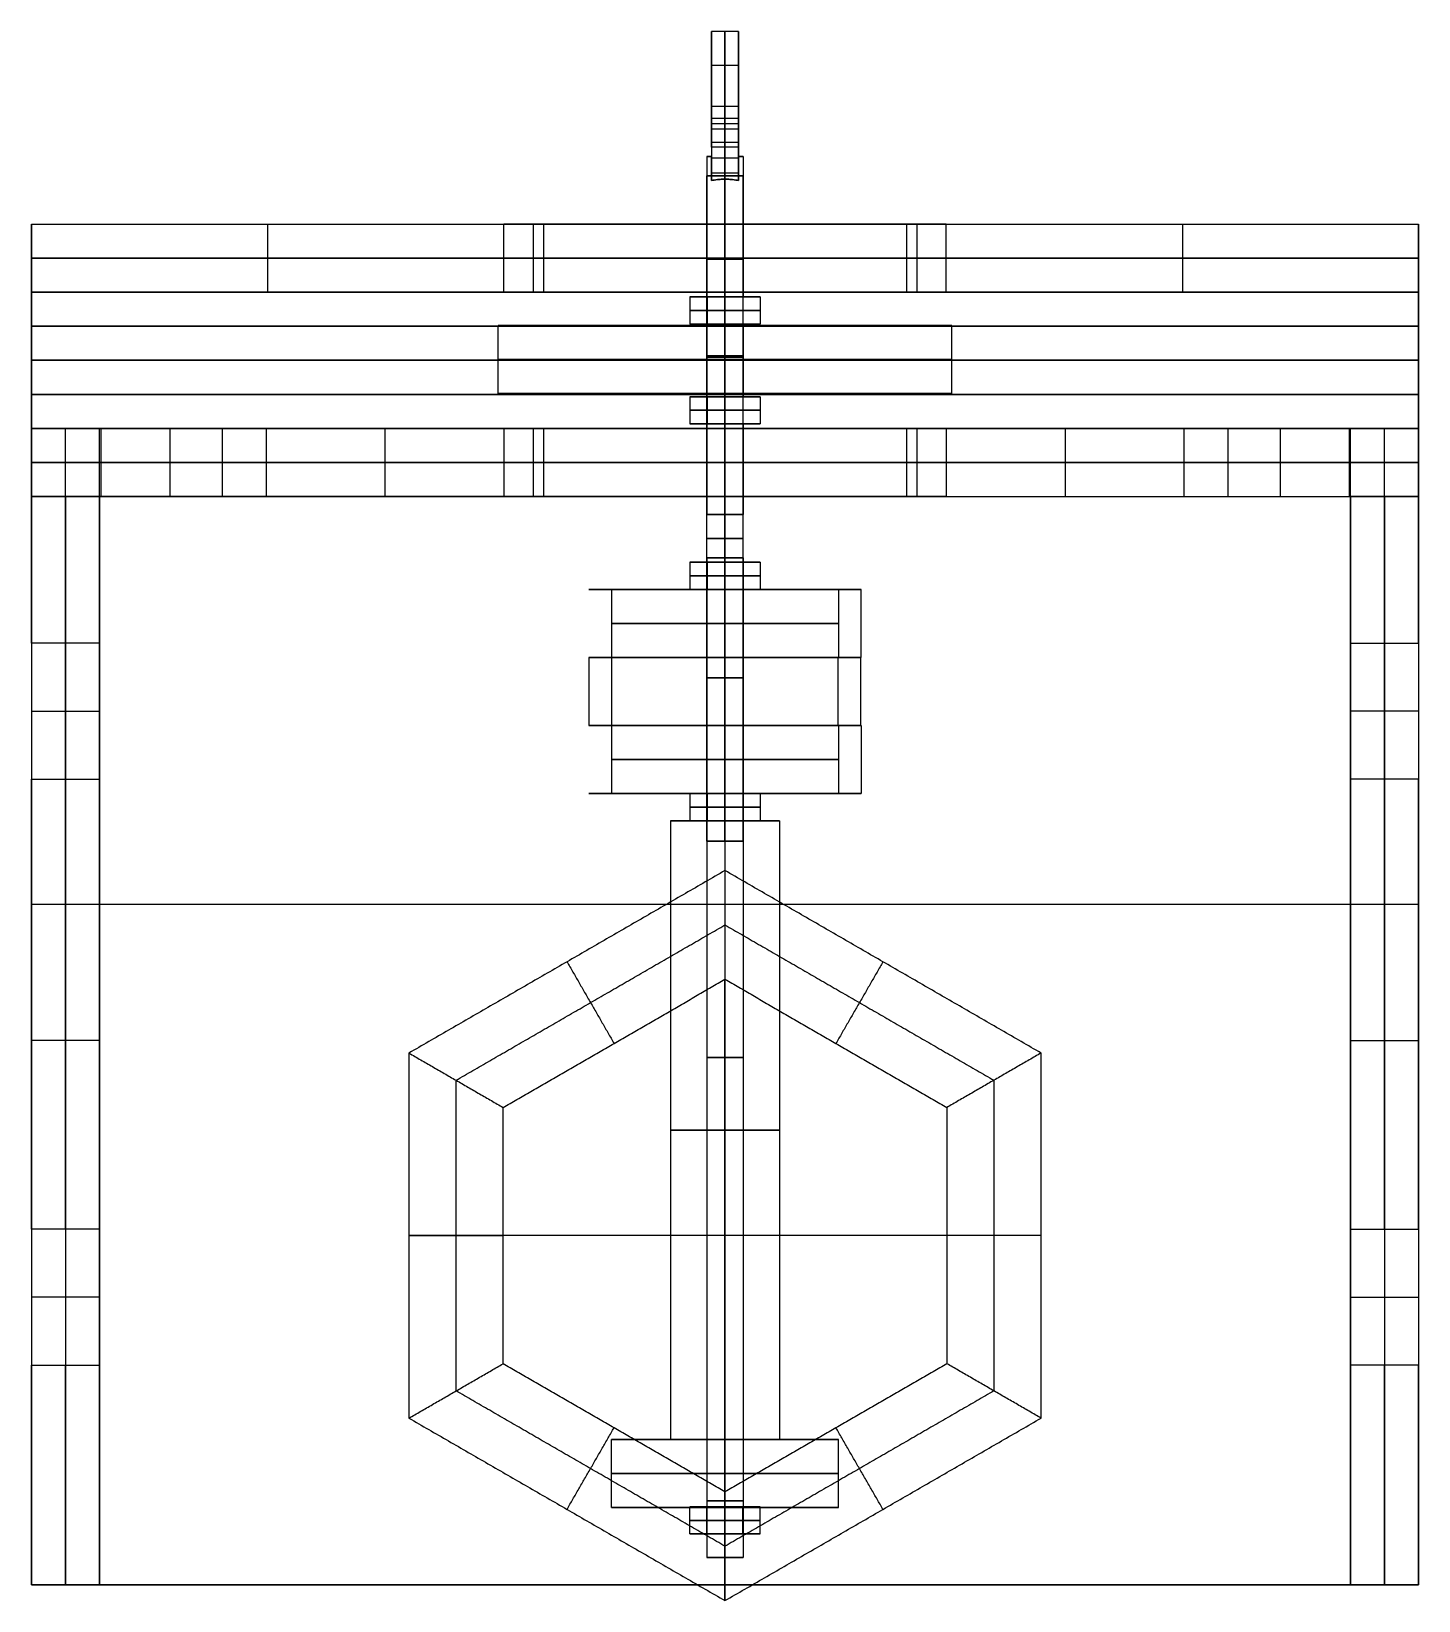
# Model space of a CAD drawing. Header units: millimetres. Extents: x -170 to 170, y -1654 to 210.
# Drawn here: x -153 to 153, y -1654.5 to -1308.5 of the extents above.
import ezdxf

# ---------------------------------------------------------------- set-up
doc = ezdxf.new("R2010")
doc.units = ezdxf.units.MM
doc.header["$MEASUREMENT"] = 0
doc.layers.add('V1', color=7, linetype='Continuous', true_color=0x000000)

msp = doc.modelspace()

# ---------------------------------------------------------------- linework, layer by layer
at = {"layer": 'V1'}
for p, q in [((-3, -1308.47, 255), (-3, -1316.02, 255)), ((3, -1308.47, 255), (3, -1316.02, 255)), ((-3, -1325.02, 271.54), (-3, -1325.02, 264)), ((-3, -1325.02, 246), (-3, -1325.02, 238.46)), ((3, -1325.02, 271.54), (3, -1325.02, 264)), ((3, -1325.02, 246), (3, -1325.02, 238.46)), ((0, -1329.92, 270.8), (0, -1327.68, 263.6)), ((-3, -1328.8, 267.2), (3, -1328.8, 267.2)), ((-3, -1334.02, 255), (-3, -1336.02, 255)), ((0, -1339.65, 262.7), (0, -1332.98, 259.19)), ((3, -1334.02, 255), (3, -1336.02, 255)), ((-4, -1336.02, 255), (-3, -1336.02, 255)), ((-3, -1336.32, 260.95), (3, -1336.32, 260.95)), ((3, -1336.02, 255), (4, -1336.02, 255)), ((-4, -1340.3, 225), (4, -1340.3, 225)), ((0, -1340.3, 229), (0, -1340.3, 221)), ((-153, -1443.39, -7.5), (-153, -1351, -7.5)), ((-62.5, -1351, 147.5), (62.5, -1351, 147.5)), ((0, -1351), (0, -1351, 221)), ((0, -1351, 229), (0, -1351, 295)), ((0, -1351, -15), (0, -1651, -15)), ((153, -1351, -7.5), (153, -1443.39, -7.5)), ((153, -1366, 25), (-153, -1366, 25)), ((-62.5, -1366, 147.5), (62.5, -1366, 147.5)), ((0, -1366), (0, -1366, 50)), ((0, -1366), (0, -1366, 221)), ((0, -1366, 229), (0, -1366, 295)), ((-4, -1367.02, 255), (-7.79, -1367.02, 255)), ((0, -1367.02, 264), (0, -1367.02, 259)), ((0, -1367.02, 251), (0, -1367.02, 246)), ((7.79, -1367.02, 255), (4, -1367.02, 255)), ((-50, -1373.3, 255), (50, -1373.3, 255)), ((-4, -1373.02, 255), (-7.79, -1373.02, 255)), ((0, -1373.02, 264), (0, -1373.02, 259)), ((0, -1373.02, 251), (0, -1373.02, 246)), ((0, -1373.3, 305), (0, -1373.3, 289)), ((0, -1373.3, 281), (0, -1373.3, 205)), ((7.79, -1373.02, 255), (4, -1373.02, 255)), ((153, -1381, 25), (-153, -1381, 25)), ((153, -1381, 25), (-153, -1381, 25)), ((0, -1381), (0, -1381, 50)), ((0, -1381), (0, -1381, 50)), ((-50, -1388.3, 255), (50, -1388.3, 255)), ((-4, -1389.02, 255), (-7.79, -1389.02, 255)), ((0, -1388.3, 305), (0, -1388.3, 289)), ((0, -1388.3, 281), (0, -1388.3, 205)), ((0, -1389.02, 264), (0, -1389.02, 259)), ((0, -1389.02, 251), (0, -1389.02, 246)), ((7.79, -1389.02, 255), (4, -1389.02, 255)), ((153, -1396, 25), (-153, -1396, 25)), ((-153, -1396, 50), (-138, -1396, 50)), ((-145.5, -1396, 35), (-145.5, -1396, 65)), ((-62.5, -1396, 147.5), (62.5, -1396, 147.5)), ((-4, -1395.02, 255), (-7.79, -1395.02, 255)), ((0, -1395.02, 264), (0, -1395.02, 259)), ((0, -1395.02, 251), (0, -1395.02, 246)), ((0, -1396), (0, -1396, 50)), ((0, -1396), (0, -1396, 221)), ((0, -1396, 229), (0, -1396, 295)), ((7.79, -1395.02, 255), (4, -1395.02, 255)), ((153, -1396, 50), (138, -1396, 50)), ((145.5, -1396, 35), (145.5, -1396, 65)), ((-145.5, -1443.39), (-145.5, -1411)), ((-145.5, -1411, 65), (-145.5, -1411, 100)), ((-145.5, -1411), (-145.5, -1411, 35)), ((-62.5, -1411, 147.5), (62.5, -1411, 147.5)), ((0, -1411), (0, -1411, 221)), ((0, -1411, 229), (0, -1411, 295)), ((145.5, -1443.39), (145.5, -1411)), ((145.5, -1411, 65), (145.5, -1411, 100)), ((145.5, -1411), (145.5, -1411, 35)), ((-4, -1420.3, 225), (4, -1420.3, 225)), ((0, -1420.3, 229), (0, -1420.3, 221)), ((-4, -1425.52, 115.04), (-7.79, -1425.52, 115.04)), ((-4, -1424.52, 115), (4, -1424.52, 115)), ((-4, -1425.52, 115), (-4, -1431.52, 115)), ((0, -1424.52, 111), (0, -1424.52, 119)), ((0, -1425.52, 111), (0, -1431.52, 111)), ((0, -1425.52, 124.04), (0, -1425.52, 119)), ((0, -1425.52, 111), (0, -1425.52, 106.04)), ((0, -1425.52, 119), (0, -1431.52, 119)), ((7.79, -1425.52, 115.04), (4, -1425.52, 115.04)), ((4, -1425.52, 115), (4, -1431.52, 115)), ((-25, -1431.52, 115), (-4, -1431.52, 115)), ((-4, -1431.52, 115.04), (-7.79, -1431.52, 115.04)), ((-4, -1431.52, 115), (-4, -1446.52, 115)), ((0, -1431.52, 124.04), (0, -1431.52, 119)), ((0, -1431.52, 111), (0, -1431.52, 106.04)), ((0, -1431.52, 111), (0, -1446.52, 111)), ((0, -1431.52, 90), (0, -1431.52, 111)), ((0, -1431.52, 119), (0, -1431.52, 140)), ((0, -1431.52, 119), (0, -1446.52, 119)), ((7.79, -1431.52, 115.04), (4, -1431.52, 115.04)), ((4, -1431.52, 115), (25, -1431.52, 115)), ((4, -1431.52, 115), (4, -1446.52, 115)), ((-145.5, -1473.39, -15), (-145.5, -1443.39, -15)), ((145.5, -1473.39, -15), (145.5, -1443.39, -15)), ((-25, -1446.52, 115), (-4, -1446.52, 115)), ((0, -1446.52, 90), (0, -1446.52, 111)), ((0, -1446.52, 119), (0, -1446.52, 140)), ((4, -1446.52, 115), (25, -1446.52, 115)), ((-153, -1458.39, -15), (-138, -1458.39, -15)), ((153, -1458.39, -15), (138, -1458.39, -15)), ((-25, -1461.52, 115), (-4, -1461.52, 115)), ((-4, -1461.52, 115), (-4, -1476.52, 115)), ((0, -1461.52, 111), (0, -1476.52, 111)), ((0, -1461.52, 90), (0, -1461.52, 111)), ((0, -1461.52, 119), (0, -1461.52, 140)), ((0, -1461.52, 119), (0, -1476.52, 119)), ((4, -1461.52, 115), (25, -1461.52, 115)), ((4, -1461.52, 115), (4, -1476.52, 115)), ((-153, -1572.61, -7.5), (-153, -1473.39, -7.5)), ((-145.5, -1572.61), (-145.5, -1473.39)), ((145.5, -1572.61), (145.5, -1473.39)), ((153, -1473.39, -7.5), (153, -1572.61, -7.5)), ((-25, -1476.52, 115), (-4, -1476.52, 115)), ((-4, -1476.52, 115.04), (-7.79, -1476.52, 115.04)), ((-4, -1476.52, 115), (-4, -1482.52, 115)), ((0, -1476.52, 111), (0, -1482.52, 111)), ((0, -1476.52, 124.04), (0, -1476.52, 119)), ((0, -1476.52, 111), (0, -1476.52, 106.04)), ((0, -1476.52, 119), (0, -1482.52, 119)), ((0, -1476.52, 90), (0, -1476.52, 111)), ((0, -1476.52, 119), (0, -1476.52, 140)), ((7.79, -1476.52, 115.04), (4, -1476.52, 115.04)), ((4, -1476.52, 115), (4, -1482.52, 115)), ((4, -1476.52, 115), (25, -1476.52, 115)), ((-12, -1482.52, 115), (-4, -1482.52, 115)), ((-4, -1482.52, 115.04), (-7.79, -1482.52, 115.04)), ((0, -1482.52, 124.04), (0, -1482.52, 119)), ((0, -1482.52, 111), (0, -1482.52, 106.04)), ((0, -1482.52, 103), (0, -1482.52, 111)), ((0, -1482.52, 119), (0, -1482.52, 127)), ((7.79, -1482.52, 115.04), (4, -1482.52, 115.04)), ((4, -1482.52, 115), (12, -1482.52, 115)), ((4, -1487.02, 255), (-4, -1487.02, 255)), ((0, -1487.02, 251), (0, -1487.02, 259)), ((0, -1493.51), (0, -1654.49)), ((-153, -1501, -15), (-153, -1501)), ((153, -1501, -15), (-153, -1501, -15)), ((153, -1501, -15), (153, -1501)), ((0, -1630.51, 76), (0, -1517.49, 76)), ((-138, -1531), (-153, -1531)), ((138, -1531), (153, -1531)), ((-145.5, -1572.61, -15), (-145.5, -1602.61, -15)), ((69.71, -1574), (-69.71, -1574)), ((48.94, -1574, 76), (-48.94, -1574, 76)), ((145.5, -1572.61, -15), (145.5, -1602.61, -15)), ((-138, -1587.61, -15), (-153, -1587.61, -15)), ((138, -1587.61, -15), (153, -1587.61, -15)), ((-153, -1651, -7.5), (-153, -1602.61, -7.5)), ((-145.5, -1651), (-145.5, -1602.61)), ((145.5, -1651), (145.5, -1602.61)), ((153, -1602.61, -7.5), (153, -1651, -7.5)), ((-4, -1618.95, 115), (-25, -1618.95, 115)), ((-12, -1618.95, 115), (-4, -1618.95, 115)), ((-4, -1618.95, 115), (-4, -1632.52, 115)), ((0, -1618.95, 103), (0, -1618.95, 111)), ((0, -1618.95, 119), (0, -1618.95, 127)), ((0, -1618.95, 111), (0, -1632.52, 111)), ((0, -1618.95, 90), (0, -1618.95, 111)), ((0, -1618.95, 119), (0, -1618.95, 140)), ((0, -1618.95, 119), (0, -1632.52, 119)), ((4, -1618.95, 115), (12, -1618.95, 115)), ((25, -1618.95, 115), (4, -1618.95, 115)), ((4, -1618.95, 115), (4, -1632.52, 115)), ((-4, -1632.52, 115), (4, -1632.52, 115)), ((0, -1632.52, 119), (0, -1632.52, 111)), ((25, -1633.95, 115), (-25, -1633.95, 115)), ((-4, -1633.8, 115.04), (-7.79, -1633.8, 115.04)), ((-4, -1639.8, 115), (-4, -1633.8, 115)), ((0, -1639.8, 111), (0, -1633.8, 111)), ((0, -1633.8, 124.04), (0, -1633.8, 119)), ((0, -1633.8, 111), (0, -1633.8, 106.04)), ((0, -1639.8, 119), (0, -1633.8, 119)), ((0, -1633.95, 90), (0, -1633.95, 140)), ((7.79, -1633.8, 115.04), (4, -1633.8, 115.04)), ((4, -1639.8, 115), (4, -1633.8, 115)), ((-4, -1639.8, 115.04), (-7.79, -1639.8, 115.04)), ((0, -1639.8, 124.04), (0, -1639.8, 119)), ((0, -1639.8, 111), (0, -1639.8, 106.04)), ((7.79, -1639.8, 115.04), (4, -1639.8, 115.04)), ((-4, -1645, 115), (4, -1645, 115)), ((0, -1645, 119), (0, -1645, 111))]:
    msp.add_line(p, q, dxfattribs=at)
at = {"layer": 'V1', "extrusion": (9.81197e-17, 1, -2.42387e-46)}
msp.add_circle((0, 115, -1424.52), 4, dxfattribs=at)
at = {"layer": 'V1', "extrusion": (9.81197e-17, 1, 0)}
for centre in [(0, 115, -1632.52), (0, 115, -1645)]:
    msp.add_circle(centre, 4, dxfattribs=at)
at = {"layer": 'V1'}
for points, weights, knots in [([(-3, -1329.92, 270.8), (-3, -1327.52, 271.54), (-3, -1325.02, 271.54), (-3, -1308.47, 271.54), (-3, -1308.47, 255), (-3, -1308.47, 238.46), (-3, -1325.02, 238.46)], [0.905666230458, 0.940913271001, 1, 0.707106781187, 1, 0.707106781187, 1], [46.727799, 46.727799, 46.727799, 51.969861, 51.969861, 77.954792, 77.954792, 103.939722, 103.939722, 103.939722]), ([(0, -1329.92, 270.8), (0, -1327.52, 271.54), (0, -1325.02, 271.54), (0, -1308.47, 271.54), (0, -1308.47, 255), (0, -1308.47, 238.46), (0, -1325.02, 238.46)], [0.905666230458, 0.940913271001, 1, 0.707106781187, 1, 0.707106781187, 1], [46.727799, 46.727799, 46.727799, 51.969861, 51.969861, 77.954792, 77.954792, 103.939722, 103.939722, 103.939722]), ([(3, -1329.92, 270.8), (3, -1327.52, 271.54), (3, -1325.02, 271.54), (3, -1308.47, 271.54), (3, -1308.47, 255), (3, -1308.47, 238.46), (3, -1325.02, 238.46)], [0.905666230458, 0.940913271001, 1, 0.707106781187, 1, 0.707106781187, 1], [46.727799, 46.727799, 46.727799, 51.969861, 51.969861, 77.954792, 77.954792, 103.939722, 103.939722, 103.939722]), ([(-3, -1325.02, 246), (-3, -1316.02, 246), (-3, -1316.02, 255), (-3, -1316.02, 264), (-3, -1325.02, 264), (-3, -1326.38, 264), (-3, -1327.68, 263.6)], [1, 0.707106781187, 1, 0.707106781187, 1, 0.940913271001, 0.905666230458], [103.939722, 103.939722, 103.939722, 118.076889, 118.076889, 132.214056, 132.214056, 135.066013, 135.066013, 135.066013]), ([(0, -1325.02, 246), (0, -1316.02, 246), (0, -1316.02, 255), (0, -1316.02, 264), (0, -1325.02, 264), (0, -1326.38, 264), (0, -1327.68, 263.6)], [1, 0.707106781187, 1, 0.707106781187, 1, 0.940913271001, 0.905666230458], [103.939722, 103.939722, 103.939722, 118.076889, 118.076889, 132.214056, 132.214056, 135.066013, 135.066013, 135.066013]), ([(3, -1325.02, 246), (3, -1316.02, 246), (3, -1316.02, 255), (3, -1316.02, 264), (3, -1325.02, 264), (3, -1326.38, 264), (3, -1327.68, 263.6)], [1, 0.707106781187, 1, 0.707106781187, 1, 0.940913271001, 0.905666230458], [103.939722, 103.939722, 103.939722, 118.076889, 118.076889, 132.214056, 132.214056, 135.066013, 135.066013, 135.066013]), ([(-3, -1332.98, 259.19), (-3, -1334.02, 257.22), (-3, -1334.02, 255), (-3, -1334.02, 246), (-3, -1325.02, 246)], [0.873171753828, 0.90715416277, 1, 0.707106781187, 1], [141.869805, 141.869805, 141.869805, 146.351223, 146.351223, 160.48839, 160.48839, 160.48839]), ([(0, -1332.98, 259.19), (0, -1334.02, 257.22), (0, -1334.02, 255), (0, -1334.02, 246), (0, -1325.02, 246)], [0.873171753828, 0.90715416277, 1, 0.707106781187, 1], [141.869805, 141.869805, 141.869805, 146.351223, 146.351223, 160.48839, 160.48839, 160.48839]), ([(3, -1332.98, 259.19), (3, -1334.02, 257.22), (3, -1334.02, 255), (3, -1334.02, 246), (3, -1325.02, 246)], [0.873171753828, 0.90715416277, 1, 0.707106781187, 1], [141.869805, 141.869805, 141.869805, 146.351223, 146.351223, 160.48839, 160.48839, 160.48839]), ([(-3, -1336.02, 257.65), (-4, -1336.02, 256.51), (-4, -1336.02, 255), (-4, -1336.02, 253.49), (-3, -1336.02, 252.35)], [0.854392045236, 0.864635724681, 1, 0.864635724681, 0.854392045236], [9.662518, 9.662518, 9.662518, 12.566371, 12.566371, 15.470224, 15.470224, 15.470224]), ([(4, -1340.3, 225), (4, -1340.3, 221), (0, -1340.3, 221), (-4, -1340.3, 221), (-4, -1340.3, 225), (-4, -1340.3, 229), (0, -1340.3, 229), (4, -1340.3, 229), (4, -1340.3, 225)], [1, 0.707106781187, 1, 0.707106781187, 1, 0.707106781187, 1, 0.707106781187, 1], [0, 0, 0, 6.283185, 6.283185, 12.566371, 12.566371, 18.849556, 18.849556, 25.132741, 25.132741, 25.132741]), ([(40, -1351, 255), (40, -1351, 295), (0, -1351, 295), (-40, -1351, 295), (-40, -1351, 255)], [1, 0.707106781187, 1, 0.707106781187, 1], [-1268.985687, -1268.985687, -1268.985687, -1190.445871, -1190.445871, -1111.906055, -1111.906055, -1111.906055]), ([(-4, -1351, 225), (-4, -1351, 229), (0, -1351, 229), (4, -1351, 229), (4, -1351, 225), (4, -1351, 221), (0, -1351, 221), (-4, -1351, 221), (-4, -1351, 225)], [1, 0.707106781187, 1, 0.707106781187, 1, 0.707106781187, 1, 0.707106851018, 0.999999860338], [-25.132741, -25.132741, -25.132741, -18.849556, -18.849556, -12.56637, -12.56637, -6.283184, -6.283184, 0, 0, 0]), ([(40, -1358.5, 255), (40, -1358.5, 295), (0, -1358.5, 295), (-40, -1358.5, 295), (-40, -1358.5, 255)], [1, 0.707106781187, 1, 0.707106781187, 1], [-1268.985687, -1268.985687, -1268.985687, -1190.445871, -1190.445871, -1111.906055, -1111.906055, -1111.906055]), ([(-4, -1358.7, 225), (-4, -1358.7, 221), (0, -1358.7, 221), (4, -1358.7, 221), (4, -1358.7, 225), (4, -1358.7, 229), (0, -1358.7, 229), (-4, -1358.7, 229), (-4, -1358.7, 225)], [1, 0.707106781187, 1, 0.707106781187, 1, 0.707106781187, 1, 0.707106781187, 1], [0, 0, 0, 6.283185, 6.283185, 12.566371, 12.566371, 18.849556, 18.849556, 25.132741, 25.132741, 25.132741]), ([(40, -1366, 255), (40, -1366, 295), (0, -1366, 295), (-40, -1366, 295), (-40, -1366, 255)], [1, 0.707106781187, 1, 0.707106781187, 1], [-1268.985687, -1268.985687, -1268.985687, -1190.445871, -1190.445871, -1111.906055, -1111.906055, -1111.906055]), ([(-4, -1366, 225), (-4, -1366, 229), (0, -1366, 229), (4, -1366, 229), (4, -1366, 225), (4, -1366, 221), (0, -1366, 221), (-4, -1366, 221), (-4, -1366, 225)], [1, 0.707106781187, 1, 0.707106781187, 1, 0.707106781187, 1, 0.707106851018, 0.999999860338], [-25.132741, -25.132741, -25.132741, -18.849556, -18.849556, -12.56637, -12.56637, -6.283184, -6.283184, 0, 0, 0]), ([(4, -1367.02, 255), (4, -1367.02, 251), (0, -1367.02, 251), (-4, -1367.02, 251), (-4, -1367.02, 255), (-4, -1367.02, 259), (0, -1367.02, 259), (4, -1367.02, 259), (4, -1367.02, 255)], [1, 0.707106781187, 1, 0.707106781187, 1, 0.707106781187, 1, 0.707106781187, 1], [-25.132741, -25.132741, -25.132741, -18.849556, -18.849556, -12.566371, -12.566371, -6.283185, -6.283185, 0, 0, 0]), ([(-50, -1373.3, 255), (-50, -1373.3, 305), (0, -1373.3, 305), (50, -1373.3, 305), (50, -1373.3, 255), (50, -1373.3, 205), (0, -1373.3, 205), (-50, -1373.3, 205), (-50, -1373.3, 255)], [1, 0.707106781187, 1, 0.707106781187, 1, 0.707106781187, 1, 0.707106781187, 1], [-314.159265, -314.159265, -314.159265, -235.619449, -235.619449, -157.079633, -157.079633, -78.539816, -78.539816, 0, 0, 0]), ([(4, -1373.02, 255), (4, -1373.02, 251), (0, -1373.02, 251), (-4, -1373.02, 251), (-4, -1373.02, 255), (-4, -1373.02, 259), (0, -1373.02, 259), (4, -1373.02, 259), (4, -1373.02, 255)], [1, 0.707106781187, 1, 0.707106781187, 1, 0.707106781187, 1, 0.707106781187, 1], [-25.132741, -25.132741, -25.132741, -18.849556, -18.849556, -12.566371, -12.566371, -6.283185, -6.283185, 0, 0, 0]), ([(-4, -1373.3, 285), (-4, -1373.3, 281), (0, -1373.3, 281), (4, -1373.3, 281), (4, -1373.3, 285), (4, -1373.3, 289), (0, -1373.3, 289), (-4, -1373.3, 289), (-4, -1373.3, 285)], [1, 0.707106781187, 1, 0.707106781187, 1, 0.707106781187, 1, 0.707106781187, 1], [-25.132741, -25.132741, -25.132741, -18.849556, -18.849556, -12.566371, -12.566371, -6.283185, -6.283185, 0, 0, 0]), ([(4, -1380.02, 255), (4, -1380.02, 259), (0, -1380.02, 259), (-4, -1380.02, 259), (-4, -1380.02, 255), (-4, -1380.02, 251), (0, -1380.02, 251), (4, -1380.02, 251), (4, -1380.02, 255)], [1, 0.707106781187, 1, 0.707106781187, 1, 0.707106781187, 1, 0.707106781187, 1], [0, 0, 0, 6.283185, 6.283185, 12.566371, 12.566371, 18.849556, 18.849556, 25.132741, 25.132741, 25.132741]), ([(4, -1380.3, 225), (4, -1380.3, 221), (0, -1380.3, 221), (-4, -1380.3, 221), (-4, -1380.3, 225), (-4, -1380.3, 229), (0, -1380.3, 229), (4, -1380.3, 229), (4, -1380.3, 225)], [1, 0.707106781187, 1, 0.707106781187, 1, 0.707106781187, 1, 0.707106781187, 1], [0, 0, 0, 6.283185, 6.283185, 12.566371, 12.566371, 18.849556, 18.849556, 25.132741, 25.132741, 25.132741]), ([(-50, -1380.8, 255), (-50, -1380.8, 305), (0, -1380.8, 305), (50, -1380.8, 305), (50, -1380.8, 255), (50, -1380.8, 205), (0, -1380.8, 205), (-50, -1380.8, 205), (-50, -1380.8, 255)], [1, 0.707106781187, 1, 0.707106781187, 1, 0.707106781187, 1, 0.707106781187, 1], [-314.159265, -314.159265, -314.159265, -235.619449, -235.619449, -157.079633, -157.079633, -78.539816, -78.539816, 0, 0, 0]), ([(-50, -1388.3, 255), (-50, -1388.3, 305), (0, -1388.3, 305), (50, -1388.3, 305), (50, -1388.3, 255), (50, -1388.3, 205), (0, -1388.3, 205), (-50, -1388.3, 205), (-50, -1388.3, 255)], [1, 0.707106781187, 1, 0.707106781187, 1, 0.707106781187, 1, 0.707106781187, 1], [-314.159265, -314.159265, -314.159265, -235.619449, -235.619449, -157.079633, -157.079633, -78.539816, -78.539816, 0, 0, 0]), ([(-4, -1388.3, 285), (-4, -1388.3, 281), (0, -1388.3, 281), (4, -1388.3, 281), (4, -1388.3, 285), (4, -1388.3, 289), (0, -1388.3, 289), (-4, -1388.3, 289), (-4, -1388.3, 285)], [1, 0.707106781187, 1, 0.707106781187, 1, 0.707106781187, 1, 0.707106781187, 1], [-25.132741, -25.132741, -25.132741, -18.849556, -18.849556, -12.566371, -12.566371, -6.283185, -6.283185, 0, 0, 0]), ([(4, -1389.02, 255), (4, -1389.02, 251), (0, -1389.02, 251), (-4, -1389.02, 251), (-4, -1389.02, 255), (-4, -1389.02, 259), (0, -1389.02, 259), (4, -1389.02, 259), (4, -1389.02, 255)], [0.999999860338, 0.707106851018, 1, 0.707106781187, 1, 0.707106781187, 1, 0.707106851018, 0.999999860338], [-25.132741, -25.132741, -25.132741, -18.849557, -18.849557, -12.566371, -12.566371, -6.283185, -6.283185, 0, 0, 0]), ([(40, -1396, 255), (40, -1396, 295), (0, -1396, 295), (-40, -1396, 295), (-40, -1396, 255)], [1, 0.707106781187, 1, 0.707106781187, 1], [-1268.985687, -1268.985687, -1268.985687, -1190.445871, -1190.445871, -1111.906055, -1111.906055, -1111.906055]), ([(4, -1395.02, 255), (4, -1395.02, 251), (0, -1395.02, 251), (-4, -1395.02, 251), (-4, -1395.02, 255), (-4, -1395.02, 259), (0, -1395.02, 259), (4, -1395.02, 259), (4, -1395.02, 255)], [1, 0.707106781187, 1, 0.707106781187, 1, 0.707106781187, 1, 0.707106781187, 1], [-25.132741, -25.132741, -25.132741, -18.849556, -18.849556, -12.566371, -12.566371, -6.283185, -6.283185, 0, 0, 0]), ([(-4, -1396, 225), (-4, -1396, 229), (0, -1396, 229), (4, -1396, 229), (4, -1396, 225), (4, -1396, 221), (0, -1396, 221), (-4, -1396, 221), (-4, -1396, 225)], [1, 0.707106781187, 1, 0.707106781187, 1, 0.707106781187, 1, 0.707106851018, 0.999999860338], [-25.132741, -25.132741, -25.132741, -18.849556, -18.849556, -12.56637, -12.56637, -6.283184, -6.283184, 0, 0, 0]), ([(40, -1403.5, 255), (40, -1403.5, 295), (0, -1403.5, 295), (-40, -1403.5, 295), (-40, -1403.5, 255)], [1, 0.707106781187, 1, 0.707106781187, 1], [-1268.985687, -1268.985687, -1268.985687, -1190.445871, -1190.445871, -1111.906055, -1111.906055, -1111.906055]), ([(40, -1411, 255), (40, -1411, 295), (0, -1411, 295), (-40, -1411, 295), (-40, -1411, 255)], [1, 0.707106781187, 1, 0.707106781187, 1], [-1268.985687, -1268.985687, -1268.985687, -1190.445871, -1190.445871, -1111.906055, -1111.906055, -1111.906055]), ([(-4, -1411, 225), (-4, -1411, 229), (0, -1411, 229), (4, -1411, 229), (4, -1411, 225), (4, -1411, 221), (0, -1411, 221), (-4, -1411, 221), (-4, -1411, 225)], [1, 0.707106781187, 1, 0.707106781187, 1, 0.707106781187, 1, 0.707106851018, 0.999999860338], [-25.132741, -25.132741, -25.132741, -18.849556, -18.849556, -12.56637, -12.56637, -6.283184, -6.283184, 0, 0, 0]), ([(4, -1415.02, 255), (4, -1415.02, 251), (0, -1415.02, 251), (-4, -1415.02, 251), (-4, -1415.02, 255)], [1, 0.707106781187, 1, 0.707106781187, 1], [-25.132741, -25.132741, -25.132741, -18.849556, -18.849556, -12.566371, -12.566371, -12.566371]), ([(-4, -1415.02, 255), (-4, -1415.02, 259), (0, -1415.02, 259), (4, -1415.02, 259), (4, -1415.02, 255)], [1, 0.707106781187, 1, 0.707106781187, 1], [-12.566371, -12.566371, -12.566371, -6.283185, -6.283185, 0, 0, 0]), ([(4, -1420.3, 225), (4, -1420.3, 221), (0, -1420.3, 221), (-4, -1420.3, 221), (-4, -1420.3, 225), (-4, -1420.3, 229), (0, -1420.3, 229), (4, -1420.3, 229), (4, -1420.3, 225)], [1, 0.707106781187, 1, 0.707106781187, 1, 0.707106781187, 1, 0.707106781187, 1], [0, 0, 0, 6.283185, 6.283185, 12.566371, 12.566371, 18.849556, 18.849556, 25.132741, 25.132741, 25.132741]), ([(0, -1425.52, 111), (-4, -1425.52, 111), (-4, -1425.52, 115), (-4, -1425.52, 119), (0, -1425.52, 119), (4, -1425.52, 119), (4, -1425.52, 115), (4, -1425.52, 111), (0, -1425.52, 111)], [1, 0.707106781187, 1, 0.707106781187, 1, 0.707106781187, 1, 0.707106781187, 1], [-25.132741, -25.132741, -25.132741, -18.849556, -18.849556, -12.566371, -12.566371, -6.283185, -6.283185, 0, 0, 0]), ([(30, -1431.52, 255), (30, -1431.52, 225), (0, -1431.52, 225), (-30, -1431.52, 225), (-30, -1431.52, 255), (-30, -1431.52, 285), (0, -1431.52, 285), (30, -1431.52, 285), (30, -1431.52, 255)], [1, 0.707106781187, 1, 0.707106781187, 1, 0.707106781187, 1, 0.707106781187, 1], [0, 0, 0, 47.12389, 47.12389, 94.24778, 94.24778, 141.371669, 141.371669, 188.495559, 188.495559, 188.495559]), ([(25, -1431.52, 115), (25, -1431.52, 140), (0, -1431.52, 140), (-25, -1431.52, 140), (-25, -1431.52, 115), (-25, -1431.52, 90), (0, -1431.52, 90), (25, -1431.52, 90), (25, -1431.52, 115)], [1, 0.707106781187, 1, 0.707106781187, 1, 0.707106781187, 1, 0.707106781187, 1], [0, 0, 0, 39.269908, 39.269908, 78.539816, 78.539816, 117.809725, 117.809725, 157.079633, 157.079633, 157.079633]), ([(0, -1431.52, 111), (-4, -1431.52, 111), (-4, -1431.52, 115), (-4, -1431.52, 119), (0, -1431.52, 119), (4, -1431.52, 119), (4, -1431.52, 115), (4, -1431.52, 111), (0, -1431.52, 111)], [1, 0.707106781187, 1, 0.707106781187, 1, 0.707106781187, 1, 0.707106851018, 0.999999860338], [-25.132741, -25.132741, -25.132741, -18.849556, -18.849556, -12.56637, -12.56637, -6.283184, -6.283184, 0, 0, 0]), ([(0, -1431.52, 111), (-4, -1431.52, 111), (-4, -1431.52, 115), (-4, -1431.52, 119), (0, -1431.52, 119), (4, -1431.52, 119), (4, -1431.52, 115), (4, -1431.52, 111), (0, -1431.52, 111)], [1, 0.707106781187, 1, 0.707106781187, 1, 0.707106781187, 1, 0.707106851018, 0.999999860338], [-25.132741, -25.132741, -25.132741, -18.849556, -18.849556, -12.56637, -12.56637, -6.283184, -6.283184, 0, 0, 0]), ([(25, -1439.02, 115), (25, -1439.02, 140), (0, -1439.02, 140), (-25, -1439.02, 140), (-25, -1439.02, 115), (-25, -1439.02, 90), (0, -1439.02, 90), (25, -1439.02, 90), (25, -1439.02, 115)], [1, 0.707106781187, 1, 0.707106781187, 1, 0.707106781187, 1, 0.707106781187, 1], [0, 0, 0, 39.269908, 39.269908, 78.539816, 78.539816, 117.809725, 117.809725, 157.079633, 157.079633, 157.079633]), ([(-29.98, -1446.52, 253.93), (-30.44, -1446.52, 266.66), (-21.59, -1446.52, 275.83), (-12.74, -1446.52, 285), (0, -1446.52, 285), (12.74, -1446.52, 285), (21.59, -1446.52, 275.83), (30.44, -1446.52, 266.66), (29.98, -1446.52, 253.93)], [1, 0.920425193802, 1, 0.920425193802, 1, 0.920425193802, 1, 0.920425193802, 1], [-313.948548, -313.948548, -313.948548, -289.850774, -289.850774, -265.753001, -265.753001, -241.655228, -241.655228, -217.557455, -217.557455, -217.557455]), ([(30, -1446.52, 255), (30, -1446.52, 225), (0, -1446.52, 225), (-30, -1446.52, 225), (-30, -1446.52, 255), (-30, -1446.52, 285), (0, -1446.52, 285), (30, -1446.52, 285), (30, -1446.52, 255)], [1, 0.707106781187, 1, 0.707106781187, 1, 0.707106781187, 1, 0.707106781187, 1], [0, 0, 0, 47.12389, 47.12389, 94.24778, 94.24778, 141.371669, 141.371669, 188.495559, 188.495559, 188.495559]), ([(25, -1446.52, 115), (25, -1446.52, 140), (0, -1446.52, 140), (-25, -1446.52, 140), (-25, -1446.52, 115), (-25, -1446.52, 90), (0, -1446.52, 90), (25, -1446.52, 90), (25, -1446.52, 115)], [1, 0.707106781187, 1, 0.707106781187, 1, 0.707106781187, 1, 0.707106781187, 1], [0, 0, 0, 39.269908, 39.269908, 78.539816, 78.539816, 117.809725, 117.809725, 157.079633, 157.079633, 157.079633]), ([(24.98, -1446.52, 114.11), (24.12, -1446.52, 90), (0, -1446.52, 90), (-24.12, -1446.52, 90), (-24.98, -1446.52, 114.11)], [1, 0.719622917185, 1, 0.719622917185, 1], [-77.646769, -77.646769, -77.646769, -39.269908, -39.269908, -0.893047, -0.893047, -0.893047]), ([(0, -1446.52, 111), (-4, -1446.52, 111), (-4, -1446.52, 115), (-4, -1446.52, 119), (0, -1446.52, 119), (4, -1446.52, 119), (4, -1446.52, 115), (4, -1446.52, 111), (0, -1446.52, 111)], [1, 0.707106781187, 1, 0.707106781187, 1, 0.707106781187, 1, 0.707106781187, 1], [-25.132741, -25.132741, -25.132741, -18.849556, -18.849556, -12.566371, -12.566371, -6.283185, -6.283185, 0, 0, 0]), ([(-4, -1451.02, 255), (-4, -1451.02, 259), (0, -1451.02, 259), (4, -1451.02, 259), (4, -1451.02, 255), (4, -1451.02, 251), (0, -1451.02, 251), (-4, -1451.02, 251), (-4, -1451.02, 255)], [1, 0.707106781187, 1, 0.707106781187, 1, 0.707106781187, 1, 0.707106781187, 1], [0, 0, 0, 6.283185, 6.283185, 12.566371, 12.566371, 18.849556, 18.849556, 25.132741, 25.132741, 25.132741]), ([(-29.98, -1461.52, 253.93), (-30.44, -1461.52, 266.66), (-21.59, -1461.52, 275.83), (-12.74, -1461.52, 285), (0, -1461.52, 285), (12.74, -1461.52, 285), (21.59, -1461.52, 275.83), (30.44, -1461.52, 266.66), (29.98, -1461.52, 253.93)], [1, 0.920425193802, 1, 0.920425193802, 1, 0.920425193802, 1, 0.920425193802, 1], [-313.948548, -313.948548, -313.948548, -289.850774, -289.850774, -265.753001, -265.753001, -241.655228, -241.655228, -217.557455, -217.557455, -217.557455]), ([(30, -1461.52, 255), (30, -1461.52, 285), (0, -1461.52, 285), (-30, -1461.52, 285), (-30, -1461.52, 255), (-30, -1461.52, 225), (0, -1461.52, 225), (30, -1461.52, 225), (30, -1461.52, 255)], [1, 0.707106781187, 1, 0.707106781187, 1, 0.707106781187, 1, 0.707106781187, 1], [0, 0, 0, 47.12389, 47.12389, 94.24778, 94.24778, 141.371669, 141.371669, 188.495559, 188.495559, 188.495559]), ([(25, -1461.52, 115), (25, -1461.52, 140), (0, -1461.52, 140), (-25, -1461.52, 140), (-25, -1461.52, 115), (-25, -1461.52, 90), (0, -1461.52, 90), (25, -1461.52, 90), (25, -1461.52, 115)], [1, 0.707106781187, 1, 0.707106781187, 1, 0.707106781187, 1, 0.707106781187, 1], [0, 0, 0, 39.269908, 39.269908, 78.539816, 78.539816, 117.809725, 117.809725, 157.079633, 157.079633, 157.079633]), ([(24.98, -1461.52, 114.11), (24.12, -1461.52, 90), (0, -1461.52, 90), (-24.12, -1461.52, 90), (-24.98, -1461.52, 114.11)], [1, 0.719622917185, 1, 0.719622917185, 1], [-77.646769, -77.646769, -77.646769, -39.269908, -39.269908, -0.893047, -0.893047, -0.893047]), ([(0, -1461.52, 111), (-4, -1461.52, 111), (-4, -1461.52, 115), (-4, -1461.52, 119), (0, -1461.52, 119), (4, -1461.52, 119), (4, -1461.52, 115), (4, -1461.52, 111), (0, -1461.52, 111)], [1, 0.707106781187, 1, 0.707106781187, 1, 0.707106781187, 1, 0.707106781187, 1], [-25.132741, -25.132741, -25.132741, -18.849556, -18.849556, -12.566371, -12.566371, -6.283185, -6.283185, 0, 0, 0]), ([(25, -1469.02, 115), (25, -1469.02, 140), (0, -1469.02, 140), (-25, -1469.02, 140), (-25, -1469.02, 115), (-25, -1469.02, 90), (0, -1469.02, 90), (25, -1469.02, 90), (25, -1469.02, 115)], [1, 0.707106781187, 1, 0.707106781187, 1, 0.707106781187, 1, 0.707106781187, 1], [0, 0, 0, 39.269908, 39.269908, 78.539816, 78.539816, 117.809725, 117.809725, 157.079633, 157.079633, 157.079633]), ([(30, -1476.52, 255), (30, -1476.52, 285), (0, -1476.52, 285), (-30, -1476.52, 285), (-30, -1476.52, 255), (-30, -1476.52, 225), (0, -1476.52, 225), (30, -1476.52, 225), (30, -1476.52, 255)], [1, 0.707106781187, 1, 0.707106781187, 1, 0.707106781187, 1, 0.707106781187, 1], [0, 0, 0, 47.12389, 47.12389, 94.24778, 94.24778, 141.371669, 141.371669, 188.495559, 188.495559, 188.495559]), ([(25, -1476.52, 115), (25, -1476.52, 140), (0, -1476.52, 140), (-25, -1476.52, 140), (-25, -1476.52, 115), (-25, -1476.52, 90), (0, -1476.52, 90), (25, -1476.52, 90), (25, -1476.52, 115)], [1, 0.707106781187, 1, 0.707106781187, 1, 0.707106781187, 1, 0.707106781187, 1], [0, 0, 0, 39.269908, 39.269908, 78.539816, 78.539816, 117.809725, 117.809725, 157.079633, 157.079633, 157.079633]), ([(0, -1476.52, 111), (-4, -1476.52, 111), (-4, -1476.52, 115), (-4, -1476.52, 119), (0, -1476.52, 119), (4, -1476.52, 119), (4, -1476.52, 115), (4, -1476.52, 111), (0, -1476.52, 111)], [1, 0.707106781187, 1, 0.707106781187, 1, 0.707106781187, 1, 0.707106781187, 1], [-25.132741, -25.132741, -25.132741, -18.849556, -18.849556, -12.566371, -12.566371, -6.283185, -6.283185, 0, 0, 0]), ([(0, -1476.52, 111), (-4, -1476.52, 111), (-4, -1476.52, 115), (-4, -1476.52, 119), (0, -1476.52, 119), (4, -1476.52, 119), (4, -1476.52, 115), (4, -1476.52, 111), (0, -1476.52, 111)], [1, 0.707106781187, 1, 0.707106781187, 1, 0.707106781187, 1, 0.707106781187, 1], [-25.132741, -25.132741, -25.132741, -18.849556, -18.849556, -12.566371, -12.566371, -6.283185, -6.283185, 0, 0, 0]), ([(12, -1482.52, 115), (12, -1482.52, 127), (0, -1482.52, 127), (-12, -1482.52, 127), (-12, -1482.52, 115), (-12, -1482.52, 103), (0, -1482.52, 103), (12, -1482.52, 103), (12, -1482.52, 115)], [1, 0.707106781187, 1, 0.707106781187, 1, 0.707106781187, 1, 0.707106781187, 1], [0, 0, 0, 18.849556, 18.849556, 37.699112, 37.699112, 56.548668, 56.548668, 75.398224, 75.398224, 75.398224]), ([(0, -1482.52, 111), (-4, -1482.52, 111), (-4, -1482.52, 115), (-4, -1482.52, 119), (0, -1482.52, 119), (4, -1482.52, 119), (4, -1482.52, 115), (4, -1482.52, 111), (0, -1482.52, 111)], [1, 0.707106781187, 1, 0.707106781187, 1, 0.707106781187, 1, 0.707106781187, 1], [-25.132741, -25.132741, -25.132741, -18.849556, -18.849556, -12.566371, -12.566371, -6.283185, -6.283185, 0, 0, 0]), ([(4, -1482.52, 115), (4, -1482.52, 111), (0, -1482.52, 111), (-4, -1482.52, 111), (-4, -1482.52, 115), (-4, -1482.52, 119), (0, -1482.52, 119), (4, -1482.52, 119), (4, -1482.52, 115)], [1, 0.707106781187, 1, 0.707106781187, 1, 0.707106781187, 1, 0.707106781187, 1], [75.398224, 75.398224, 75.398224, 81.681409, 81.681409, 87.964594, 87.964594, 94.24778, 94.24778, 100.530965, 100.530965, 100.530965]), ([(-4, -1487.02, 255), (-4, -1487.02, 259), (0, -1487.02, 259), (4, -1487.02, 259), (4, -1487.02, 255), (4, -1487.02, 251), (0, -1487.02, 251), (-4, -1487.02, 251), (-4, -1487.02, 255)], [1, 0.707106781187, 1, 0.707106781187, 1, 0.707106781187, 1, 0.707106781187, 1], [0, 0, 0, 6.283185, 6.283185, 12.566371, 12.566371, 18.849556, 18.849556, 25.132741, 25.132741, 25.132741]), ([(0, -1534.76, 111), (4, -1534.76, 111), (4, -1534.76, 115), (4, -1534.76, 119), (0, -1534.76, 119), (-4, -1534.76, 119), (-4, -1534.76, 115), (-4, -1534.76, 111), (0, -1534.76, 111)], [1, 0.707106781187, 1, 0.707106781187, 1, 0.707106781187, 1, 0.707106781187, 1], [0, 0, 0, 6.283185, 6.283185, 12.566371, 12.566371, 18.849556, 18.849556, 25.132741, 25.132741, 25.132741]), ([(12, -1550.74, 115), (12, -1550.74, 127), (0, -1550.74, 127), (-12, -1550.74, 127), (-12, -1550.74, 115), (-12, -1550.74, 103), (0, -1550.74, 103), (12, -1550.74, 103), (12, -1550.74, 115)], [1, 0.707106781187, 1, 0.707106781187, 1, 0.707106781187, 1, 0.707106781187, 1], [0, 0, 0, 18.849556, 18.849556, 37.699112, 37.699112, 56.548668, 56.548668, 75.398224, 75.398224, 75.398224]), ([(4, -1550.74, 115), (4, -1550.74, 111), (0, -1550.74, 111), (-4, -1550.74, 111), (-4, -1550.74, 115), (-4, -1550.74, 119), (0, -1550.74, 119), (4, -1550.74, 119), (4, -1550.74, 115)], [1, 0.707106781187, 1, 0.707106781187, 1, 0.707106781187, 1, 0.707106781187, 1], [75.398224, 75.398224, 75.398224, 81.681409, 81.681409, 87.964594, 87.964594, 94.24778, 94.24778, 100.530965, 100.530965, 100.530965]), ([(25, -1618.95, 115), (25, -1618.95, 90), (0, -1618.95, 90), (-25, -1618.95, 90), (-25, -1618.95, 115), (-25, -1618.95, 140), (0, -1618.95, 140), (25, -1618.95, 140), (25, -1618.95, 115)], [1, 0.707106781187, 1, 0.707106781187, 1, 0.707106781187, 1, 0.707106781187, 1], [0, 0, 0, 39.269908, 39.269908, 78.539816, 78.539816, 117.809725, 117.809725, 157.079633, 157.079633, 157.079633]), ([(12, -1618.95, 115), (12, -1618.95, 127), (0, -1618.95, 127), (-12, -1618.95, 127), (-12, -1618.95, 115), (-12, -1618.95, 103), (0, -1618.95, 103), (12, -1618.95, 103), (12, -1618.95, 115)], [1, 0.707106781187, 1, 0.707106781187, 1, 0.707106781187, 1, 0.707106781187, 1], [0, 0, 0, 18.849556, 18.849556, 37.699112, 37.699112, 56.548668, 56.548668, 75.398224, 75.398224, 75.398224]), ([(4, -1618.95, 115), (4, -1618.95, 111), (0, -1618.95, 111), (-4, -1618.95, 111), (-4, -1618.95, 115), (-4, -1618.95, 119), (0, -1618.95, 119), (4, -1618.95, 119), (4, -1618.95, 115)], [1, 0.707106781187, 1, 0.707106781187, 1, 0.707106781187, 1, 0.707106781187, 1], [75.398224, 75.398224, 75.398224, 81.681409, 81.681409, 87.964594, 87.964594, 94.24778, 94.24778, 100.530965, 100.530965, 100.530965]), ([(0, -1618.95, 111), (4, -1618.95, 111), (4, -1618.95, 115), (4, -1618.95, 119), (0, -1618.95, 119), (-4, -1618.95, 119), (-4, -1618.95, 115), (-4, -1618.95, 111), (0, -1618.95, 111)], [1, 0.707106781187, 1, 0.707106781187, 1, 0.707106781187, 1, 0.707106781187, 1], [0, 0, 0, 6.283185, 6.283185, 12.566371, 12.566371, 18.849556, 18.849556, 25.132741, 25.132741, 25.132741]), ([(25, -1626.45, 115), (25, -1626.45, 90), (0, -1626.45, 90), (-25, -1626.45, 90), (-25, -1626.45, 115), (-25, -1626.45, 140), (0, -1626.45, 140), (25, -1626.45, 140), (25, -1626.45, 115)], [1, 0.707106781187, 1, 0.707106781187, 1, 0.707106781187, 1, 0.707106781187, 1], [0, 0, 0, 39.269908, 39.269908, 78.539816, 78.539816, 117.809725, 117.809725, 157.079633, 157.079633, 157.079633]), ([(25, -1633.95, 115), (25, -1633.95, 90), (0, -1633.95, 90), (-25, -1633.95, 90), (-25, -1633.95, 115), (-25, -1633.95, 140), (0, -1633.95, 140), (25, -1633.95, 140), (25, -1633.95, 115)], [1, 0.707106781187, 1, 0.707106781187, 1, 0.707106781187, 1, 0.707106781187, 1], [0, 0, 0, 39.269908, 39.269908, 78.539816, 78.539816, 117.809725, 117.809725, 157.079633, 157.079633, 157.079633]), ([(0, -1633.8, 111), (-4, -1633.8, 111), (-4, -1633.8, 115), (-4, -1633.8, 119), (0, -1633.8, 119), (4, -1633.8, 119), (4, -1633.8, 115), (4, -1633.8, 111), (0, -1633.8, 111)], [1, 0.707106781187, 1, 0.707106781187, 1, 0.707106781187, 1, 0.707106781187, 1], [-25.132741, -25.132741, -25.132741, -18.849556, -18.849556, -12.566371, -12.566371, -6.283185, -6.283185, 0, 0, 0]), ([(0, -1639.8, 111), (-4, -1639.8, 111), (-4, -1639.8, 115), (-4, -1639.8, 119), (0, -1639.8, 119), (4, -1639.8, 119), (4, -1639.8, 115), (4, -1639.8, 111), (0, -1639.8, 111)], [1, 0.707106781187, 1, 0.707106781187, 1, 0.707106781187, 1, 0.707106781187, 1], [-25.132741, -25.132741, -25.132741, -18.849556, -18.849556, -12.566371, -12.566371, -6.283185, -6.283185, 0, 0, 0])]:
    msp.add_rational_spline(points, weights, degree=2, knots=knots, dxfattribs=at)
for points in [[(3, -1308.47, 255), (0, -1308.47, 255), (-3, -1308.47, 255)], [(3, -1316.02, 255), (0, -1316.02, 255), (-3, -1316.02, 255)], [(3, -1325.02, 238.46), (0, -1325.02, 238.46), (-3, -1325.02, 238.46)], [(3, -1325.02, 246), (0, -1325.02, 246), (-3, -1325.02, 246)], [(3, -1325.02, 271.54), (0, -1325.02, 271.54), (-3, -1325.02, 271.54)], [(3, -1325.02, 264), (0, -1325.02, 264), (-3, -1325.02, 264)], [(-3, -1327.68, 263.6), (-3, -1328.8, 267.2), (-3, -1329.92, 270.8)], [(3, -1327.68, 263.6), (0, -1327.68, 263.6), (-3, -1327.68, 263.6)], [(3, -1329.92, 270.8), (3, -1328.8, 267.2), (3, -1327.68, 263.6)], [(-3, -1329.92, 270.8), (0, -1329.92, 270.8), (3, -1329.92, 270.8)], [(-3, -1332.98, 259.19), (-3, -1336.32, 260.95), (-3, -1339.65, 262.7)], [(3, -1332.98, 259.19), (0, -1332.98, 259.19), (-3, -1332.98, 259.19)], [(3, -1334.02, 255), (0, -1334.02, 255), (-3, -1334.02, 255)], [(3, -1339.65, 262.7), (3, -1336.32, 260.95), (3, -1332.98, 259.19)], [(-4, -1336.02, 255), (-4, -1351.52, 255), (-4, -1367.02, 255)], [(-3, -1341.35, 257.65), (-3, -1338.68, 257.65), (-3, -1336.02, 257.65)], [(-3, -1336.02, 252.35), (-3, -1338.68, 252.35), (-3, -1341.35, 252.35)], [(-3, -1336.02, 252.35), (-3, -1336.02, 255), (-3, -1336.02, 257.65)], [(3, -1341.35, 257.65), (3, -1338.68, 257.65), (3, -1336.02, 257.65)], [(3, -1336.02, 252.35), (3, -1338.68, 252.35), (3, -1341.35, 252.35)], [(3, -1336.02, 252.35), (3, -1336.02, 255), (3, -1336.02, 257.65)], [(4, -1336.02, 255), (4, -1351.52, 255), (4, -1367.02, 255)], [(-4, -1420.3, 225), (-4, -1380.3, 225), (-4, -1340.3, 225)], [(-3, -1339.65, 262.7), (0, -1339.65, 262.7), (3, -1339.65, 262.7)], [(0, -1420.3, 221), (0, -1380.3, 221), (0, -1340.3, 221)], [(0, -1420.3, 229), (0, -1380.3, 229), (0, -1340.3, 229)], [(0, -1341.07, 259), (0, -1354.04, 259), (0, -1367.02, 259)], [(0, -1341.07, 251), (0, -1354.04, 251), (0, -1367.02, 251)], [(4, -1420.3, 225), (4, -1380.3, 225), (4, -1340.3, 225)], [(-153, -1366, 57), (-153, -1358.5, 57), (-153, -1351, 57)], [(-153, -1351), (-153, -1358.5), (-153, -1366)], [(-153, -1351), (0, -1351), (153, -1351)], [(-153, -1351, 57), (-153, -1351, 28.5), (-153, -1351)], [(-153, -1351, 57), (-127.11, -1351, 82.89), (-101.21, -1351, 108.79)], [(-153, -1351, 50), (-153, -1358.5, 50), (-153, -1366, 50)], [(-153, -1351, -15), (-153, -1351, -7.5), (-153, -1351)], [(-153, -1351, -15), (-100.89, -1351, -15), (-48.79, -1351, -15)], [(-153, -1351), (-100.89, -1351), (-48.79, -1351)], [(-153, -1443.39, -15), (-153, -1397.19, -15), (-153, -1351, -15)], [(-153, -1411), (-153, -1381), (-153, -1351)], [(-153, -1351, -7.5), (0, -1351, -7.5), (153, -1351, -7.5)], [(-101.21, -1351, 108.79), (-75, -1351, 135), (-48.79, -1351, 161.21)], [(-100.89, -1351, 109.11), (-100.89, -1358.5, 109.11), (-100.89, -1366, 109.11)], [(-48.79, -1366, 161.21), (-48.79, -1358.5, 161.21), (-48.79, -1351, 161.21)], [(-48.79, -1351, -15), (0, -1351, -15), (48.79, -1351, -15)], [(-48.79, -1351), (0, -1351), (48.79, -1351)], [(-42.28, -1351, 170.95), (-42.28, -1358.5, 170.95), (-42.28, -1366, 170.95)], [(-40, -1351, 255), (-40, -1358.5, 255), (-40, -1366, 255)], [(-40, -1351, 255), (-40, -1351, 218.71), (-40, -1351, 182.43)], [(-40, -1351, 182.43), (-40, -1358.5, 182.43), (-40, -1366, 182.43)], [(-40, -1351, 218.71), (-40, -1358.5, 218.71), (-40, -1366, 218.71)], [(-4, -1351, 225), (-4, -1358.5, 225), (-4, -1366, 225)], [(0, -1351, 295), (0, -1358.5, 295), (0, -1366, 295)], [(0, -1351), (0, -1358.5), (0, -1366)], [(0, -1351, 221), (0, -1358.5, 221), (0, -1366, 221)], [(0, -1351, 229), (0, -1358.5, 229), (0, -1366, 229)], [(0, -1351, -15), (0, -1351, -7.5), (0, -1351)], [(0, -1351), (0, -1501), (0, -1651)], [(4, -1351, 225), (4, -1358.5, 225), (4, -1366, 225)], [(40, -1351, 255), (40, -1358.5, 255), (40, -1366, 255)], [(40, -1351, 182.43), (40, -1358.5, 182.43), (40, -1366, 182.43)], [(40, -1351, 182.43), (40, -1351, 218.71), (40, -1351, 255)], [(40, -1351, 218.71), (40, -1358.5, 218.71), (40, -1366, 218.71)], [(42.28, -1351, 170.95), (42.28, -1358.5, 170.95), (42.28, -1366, 170.95)], [(48.79, -1366, 161.21), (48.79, -1358.5, 161.21), (48.79, -1351, 161.21)], [(48.79, -1351, 161.21), (75, -1351, 135), (101.21, -1351, 108.79)], [(48.79, -1351, -15), (100.89, -1351, -15), (153, -1351, -15)], [(48.79, -1351), (100.89, -1351), (153, -1351)], [(100.89, -1351, 109.11), (100.89, -1358.5, 109.11), (100.89, -1366, 109.11)], [(101.21, -1351, 108.79), (127.11, -1351, 82.89), (153, -1351, 57)], [(153, -1351, 57), (153, -1358.5, 57), (153, -1366, 57)], [(153, -1351), (153, -1358.5), (153, -1366)], [(153, -1351), (153, -1351, 28.5), (153, -1351, 57)], [(153, -1351, 50), (153, -1358.5, 50), (153, -1366, 50)], [(153, -1351, -15), (153, -1397.19, -15), (153, -1443.39, -15)], [(153, -1351, -15), (153, -1351, -7.5), (153, -1351)], [(153, -1411), (153, -1381), (153, -1351)], [(-153, -1358.5), (0, -1358.5), (153, -1358.5)], [(-153, -1358.5, 57), (-153, -1358.5, 28.5), (-153, -1358.5)], [(-48.79, -1358.5, 161.21), (-100.89, -1358.5, 109.11), (-153, -1358.5, 57)], [(-40, -1358.5, 255), (-40, -1358.5, 218.71), (-40, -1358.5, 182.43)], [(40, -1358.5, 182.43), (40, -1358.5, 218.71), (40, -1358.5, 255)], [(153, -1358.5, 57), (100.89, -1358.5, 109.11), (48.79, -1358.5, 161.21)], [(153, -1358.5), (153, -1358.5, 28.5), (153, -1358.5, 57)], [(153, -1366), (0, -1366), (-153, -1366)], [(-153, -1366), (-153, -1373.5), (-153, -1381)], [(-153, -1366), (-153, -1366, 25), (-153, -1366, 50)], [(-153, -1366, 50), (-153, -1373.5, 50), (-153, -1381, 50)], [(-153, -1366, 50), (0, -1366, 50), (153, -1366, 50)], [(-153, -1366, 25), (-153, -1373.5, 25), (-153, -1381, 25)], [(-153, -1366), (0, -1366), (153, -1366)], [(-153, -1366, 57), (-153, -1366, 28.5), (-153, -1366)], [(-101.21, -1366, 108.79), (-127.11, -1366, 82.89), (-153, -1366, 57)], [(-48.79, -1366, 161.21), (-75, -1366, 135), (-101.21, -1366, 108.79)], [(-40, -1366, 255), (-40, -1366, 218.71), (-40, -1366, 182.43)], [(0, -1366), (0, -1373.5), (0, -1381)], [(0, -1366, 50), (0, -1373.5, 50), (0, -1381, 50)], [(40, -1366, 182.43), (40, -1366, 218.71), (40, -1366, 255)], [(101.21, -1366, 108.79), (75, -1366, 135), (48.79, -1366, 161.21)], [(153, -1366, 57), (127.11, -1366, 82.89), (101.21, -1366, 108.79)], [(153, -1366), (153, -1373.5), (153, -1381)], [(153, -1366, 50), (153, -1373.5, 50), (153, -1381, 50)], [(153, -1366, 50), (153, -1366, 25), (153, -1366)], [(153, -1366, 25), (153, -1373.5, 25), (153, -1381, 25)], [(153, -1366), (153, -1366, 28.5), (153, -1366, 57)], [(0, -1367.02, 264), (-3.9, -1367.02, 261.75), (-7.79, -1367.02, 259.5)], [(-7.79, -1367.02, 259.5), (-7.79, -1370.02, 259.5), (-7.79, -1373.02, 259.5)], [(-7.79, -1367.02, 259.5), (-7.79, -1367.02, 255), (-7.79, -1367.02, 250.5)], [(-7.79, -1367.02, 250.5), (-7.79, -1370.02, 250.5), (-7.79, -1373.02, 250.5)], [(-7.79, -1367.02, 250.5), (-3.9, -1367.02, 248.25), (0, -1367.02, 246)], [(-7.79, -1367.02, 255), (-7.79, -1370.02, 255), (-7.79, -1373.02, 255)], [(0, -1370.02, 264), (-3.9, -1370.02, 261.75), (-7.79, -1370.02, 259.5)], [(-7.79, -1370.02, 259.5), (-7.79, -1370.02, 255), (-7.79, -1370.02, 250.5)], [(-7.79, -1370.02, 250.5), (-3.9, -1370.02, 248.25), (0, -1370.02, 246)], [(-3.9, -1367.02, 261.75), (-3.9, -1370.02, 261.75), (-3.9, -1373.02, 261.75)], [(-3.9, -1367.02, 248.25), (-3.9, -1370.02, 248.25), (-3.9, -1373.02, 248.25)], [(0, -1367.02, 246), (3.9, -1367.02, 248.25), (7.79, -1367.02, 250.5)], [(0, -1367.02, 246), (0, -1370.02, 246), (0, -1373.02, 246)], [(7.79, -1367.02, 259.5), (3.9, -1367.02, 261.75), (0, -1367.02, 264)], [(0, -1367.02, 264), (0, -1370.02, 264), (0, -1373.02, 264)], [(0, -1370.02, 246), (3.9, -1370.02, 248.25), (7.79, -1370.02, 250.5)], [(7.79, -1370.02, 259.5), (3.9, -1370.02, 261.75), (0, -1370.02, 264)], [(3.9, -1367.02, 248.25), (3.9, -1370.02, 248.25), (3.9, -1373.02, 248.25)], [(3.9, -1367.02, 261.75), (3.9, -1370.02, 261.75), (3.9, -1373.02, 261.75)], [(7.79, -1367.02, 250.5), (7.79, -1370.02, 250.5), (7.79, -1373.02, 250.5)], [(7.79, -1367.02, 250.5), (7.79, -1367.02, 255), (7.79, -1367.02, 259.5)], [(7.79, -1367.02, 259.5), (7.79, -1370.02, 259.5), (7.79, -1373.02, 259.5)], [(7.79, -1367.02, 255), (7.79, -1370.02, 255), (7.79, -1373.02, 255)], [(7.79, -1370.02, 250.5), (7.79, -1370.02, 255), (7.79, -1370.02, 259.5)], [(153, -1373.5), (0, -1373.5), (-153, -1373.5)], [(-153, -1373.5), (-153, -1373.5, 25), (-153, -1373.5, 50)], [(-153, -1373.5, 50), (0, -1373.5, 50), (153, -1373.5, 50)], [(-50, -1388.3, 255), (-50, -1380.8, 255), (-50, -1373.3, 255)], [(0, -1373.02, 264), (-3.9, -1373.02, 261.75), (-7.79, -1373.02, 259.5)], [(-7.79, -1373.02, 259.5), (-7.79, -1373.02, 255), (-7.79, -1373.02, 250.5)], [(-7.79, -1373.02, 250.5), (-3.9, -1373.02, 248.25), (0, -1373.02, 246)], [(-4, -1373.02, 255), (-4, -1381.02, 255), (-4, -1389.02, 255)], [(-4, -1388.3, 285), (-4, -1380.8, 285), (-4, -1373.3, 285)], [(0, -1373.02, 246), (3.9, -1373.02, 248.25), (7.79, -1373.02, 250.5)], [(7.79, -1373.02, 259.5), (3.9, -1373.02, 261.75), (0, -1373.02, 264)], [(0, -1373.02, 259), (0, -1381.02, 259), (0, -1389.02, 259)], [(0, -1373.02, 251), (0, -1381.02, 251), (0, -1389.02, 251)], [(0, -1388.3, 305), (0, -1380.8, 305), (0, -1373.3, 305)], [(0, -1388.3, 205), (0, -1380.8, 205), (0, -1373.3, 205)], [(0, -1388.3, 289), (0, -1380.8, 289), (0, -1373.3, 289)], [(0, -1388.3, 281), (0, -1380.8, 281), (0, -1373.3, 281)], [(4, -1373.02, 255), (4, -1381.02, 255), (4, -1389.02, 255)], [(4, -1388.3, 285), (4, -1380.8, 285), (4, -1373.3, 285)], [(7.79, -1373.02, 250.5), (7.79, -1373.02, 255), (7.79, -1373.02, 259.5)], [(50, -1388.3, 255), (50, -1380.8, 255), (50, -1373.3, 255)], [(153, -1373.5, 50), (153, -1373.5, 25), (153, -1373.5)], [(153, -1381), (0, -1381), (-153, -1381)], [(-153, -1381), (-153, -1388.5), (-153, -1396)], [(-153, -1381), (-153, -1381, 25), (-153, -1381, 50)], [(-153, -1381, 50), (-153, -1388.5, 50), (-153, -1396, 50)], [(-153, -1381, 50), (0, -1381, 50), (153, -1381, 50)], [(-153, -1381, 25), (-153, -1388.5, 25), (-153, -1396, 25)], [(153, -1381), (0, -1381), (-153, -1381)], [(-153, -1381), (-153, -1381, 25), (-153, -1381, 50)], [(-153, -1381, 50), (0, -1381, 50), (153, -1381, 50)], [(0, -1381), (0, -1388.5), (0, -1396)], [(0, -1381, 50), (0, -1388.5, 50), (0, -1396, 50)], [(153, -1381), (153, -1388.5), (153, -1396)], [(153, -1381, 50), (153, -1388.5, 50), (153, -1396, 50)], [(153, -1381, 50), (153, -1381, 25), (153, -1381)], [(153, -1381, 25), (153, -1388.5, 25), (153, -1396, 25)], [(153, -1381, 50), (153, -1381, 25), (153, -1381)], [(153, -1388.5), (0, -1388.5), (-153, -1388.5)], [(-153, -1388.5), (-153, -1388.5, 25), (-153, -1388.5, 50)], [(-153, -1388.5, 50), (0, -1388.5, 50), (153, -1388.5, 50)], [(0, -1389.02, 264), (-3.9, -1389.02, 261.75), (-7.79, -1389.02, 259.5)], [(-7.79, -1389.02, 259.5), (-7.79, -1392.02, 259.5), (-7.79, -1395.02, 259.5)], [(-7.79, -1389.02, 259.5), (-7.79, -1389.02, 255), (-7.79, -1389.02, 250.5)], [(-7.79, -1389.02, 250.5), (-7.79, -1392.02, 250.5), (-7.79, -1395.02, 250.5)], [(-7.79, -1389.02, 250.5), (-3.9, -1389.02, 248.25), (0, -1389.02, 246)], [(-7.79, -1389.02, 255), (-7.79, -1392.02, 255), (-7.79, -1395.02, 255)], [(-3.9, -1389.02, 261.75), (-3.9, -1392.02, 261.75), (-3.9, -1395.02, 261.75)], [(-3.9, -1389.02, 248.25), (-3.9, -1392.02, 248.25), (-3.9, -1395.02, 248.25)], [(0, -1389.02, 246), (3.9, -1389.02, 248.25), (7.79, -1389.02, 250.5)], [(0, -1389.02, 246), (0, -1392.02, 246), (0, -1395.02, 246)], [(7.79, -1389.02, 259.5), (3.9, -1389.02, 261.75), (0, -1389.02, 264)], [(0, -1389.02, 264), (0, -1392.02, 264), (0, -1395.02, 264)], [(3.9, -1389.02, 248.25), (3.9, -1392.02, 248.25), (3.9, -1395.02, 248.25)], [(3.9, -1389.02, 261.75), (3.9, -1392.02, 261.75), (3.9, -1395.02, 261.75)], [(7.79, -1389.02, 250.5), (7.79, -1392.02, 250.5), (7.79, -1395.02, 250.5)], [(7.79, -1389.02, 250.5), (7.79, -1389.02, 255), (7.79, -1389.02, 259.5)], [(7.79, -1389.02, 259.5), (7.79, -1392.02, 259.5), (7.79, -1395.02, 259.5)], [(7.79, -1389.02, 255), (7.79, -1392.02, 255), (7.79, -1395.02, 255)], [(153, -1388.5, 50), (153, -1388.5, 25), (153, -1388.5)], [(0, -1392.02, 264), (-3.9, -1392.02, 261.75), (-7.79, -1392.02, 259.5)], [(-7.79, -1392.02, 259.5), (-7.79, -1392.02, 255), (-7.79, -1392.02, 250.5)], [(-7.79, -1392.02, 250.5), (-3.9, -1392.02, 248.25), (0, -1392.02, 246)], [(0, -1392.02, 246), (3.9, -1392.02, 248.25), (7.79, -1392.02, 250.5)], [(7.79, -1392.02, 259.5), (3.9, -1392.02, 261.75), (0, -1392.02, 264)], [(7.79, -1392.02, 250.5), (7.79, -1392.02, 255), (7.79, -1392.02, 259.5)], [(153, -1396), (0, -1396), (-153, -1396)], [(-153, -1396), (-153, -1396, 25), (-153, -1396, 50)], [(-153, -1396, 50), (0, -1396, 50), (153, -1396, 50)], [(-153, -1396, 35), (-145.5, -1396, 35), (-138, -1396, 35)], [(-153, -1411, 35), (-153, -1403.5, 35), (-153, -1396, 35)], [(-153, -1411, 65), (-153, -1403.5, 65), (-153, -1396, 65)], [(-138, -1396, 65), (-145.5, -1396, 65), (-153, -1396, 65)], [(-153, -1396, 65), (-153, -1396, 50), (-153, -1396, 35)], [(-153, -1396, 42.5), (-153, -1472.5, 42.5), (-153, -1549, 42.5)], [(-122.43, -1396, 100), (-137.71, -1396, 100), (-153, -1396, 100)], [(-153, -1396, 100), (-153, -1403.5, 100), (-153, -1411, 100)], [(-153, -1396, 100), (-153, -1396, 82.5), (-153, -1396, 65)], [(-153, -1396), (-153, -1403.5), (-153, -1411)], [(-153, -1396), (0, -1396), (153, -1396)], [(-153, -1411, 35), (-153, -1403.5, 35), (-153, -1396, 35)], [(-153, -1411, 65), (-153, -1403.5, 65), (-153, -1396, 65)], [(-153, -1396, 35), (-145.5, -1396, 35), (-138, -1396, 35)], [(-138, -1396, 65), (-145.5, -1396, 65), (-153, -1396, 65)], [(-153, -1396, 35), (-153, -1396, 17.5), (-153, -1396)], [(-145.5, -1411, 35), (-145.5, -1403.5, 35), (-145.5, -1396, 35)], [(-145.5, -1411, 65), (-145.5, -1403.5, 65), (-145.5, -1396, 65)], [(-145.5, -1411, 35), (-145.5, -1403.5, 35), (-145.5, -1396, 35)], [(-145.5, -1411, 65), (-145.5, -1403.5, 65), (-145.5, -1396, 65)], [(-138, -1411, 35), (-138, -1403.5, 35), (-138, -1396, 35)], [(-138, -1411, 65), (-138, -1403.5, 65), (-138, -1396, 65)], [(-138, -1396, 35), (-138, -1396, 50), (-138, -1396, 65)], [(-138, -1549, 42.5), (-138, -1472.5, 42.5), (-138, -1396, 42.5)], [(-138, -1411, 35), (-138, -1403.5, 35), (-138, -1396, 35)], [(-138, -1411, 65), (-138, -1403.5, 65), (-138, -1396, 65)], [(-138, -1396, 35), (-138, -1396, 50), (-138, -1396, 65)], [(-138, -1411, 42.5), (-138, -1403.5, 42.5), (-138, -1396, 42.5)], [(-137.71, -1396, 100), (-137.71, -1403.5, 100), (-137.71, -1411, 100)], [(-122.43, -1396, 100), (-122.43, -1403.5, 100), (-122.43, -1411, 100)], [(-110.95, -1396, 102.28), (-110.95, -1403.5, 102.28), (-110.95, -1411, 102.28)], [(-48.79, -1396, 161.21), (-75, -1396, 135), (-101.21, -1396, 108.79)], [(-101.21, -1396, 108.79), (-101.21, -1403.5, 108.79), (-101.21, -1411, 108.79)], [(-75, -1396, 135), (-75, -1403.5, 135), (-75, -1411, 135)], [(-48.79, -1396, 161.21), (-48.79, -1403.5, 161.21), (-48.79, -1411, 161.21)], [(-42.28, -1396, 170.95), (-42.28, -1403.5, 170.95), (-42.28, -1411, 170.95)], [(-40, -1396, 255), (-40, -1403.5, 255), (-40, -1411, 255)], [(-40, -1396, 255), (-40, -1396, 218.71), (-40, -1396, 182.43)], [(-40, -1396, 182.43), (-40, -1403.5, 182.43), (-40, -1411, 182.43)], [(-40, -1396, 218.71), (-40, -1403.5, 218.71), (-40, -1411, 218.71)], [(0, -1395.02, 264), (-3.9, -1395.02, 261.75), (-7.79, -1395.02, 259.5)], [(-7.79, -1395.02, 259.5), (-7.79, -1395.02, 255), (-7.79, -1395.02, 250.5)], [(-7.79, -1395.02, 250.5), (-3.9, -1395.02, 248.25), (0, -1395.02, 246)], [(-4, -1395.02, 255), (-4, -1405.02, 255), (-4, -1415.02, 255)], [(-4, -1396, 225), (-4, -1403.5, 225), (-4, -1411, 225)], [(0, -1395.02, 246), (3.9, -1395.02, 248.25), (7.79, -1395.02, 250.5)], [(7.79, -1395.02, 259.5), (3.9, -1395.02, 261.75), (0, -1395.02, 264)], [(0, -1395.02, 259), (0, -1405.02, 259), (0, -1415.02, 259)], [(0, -1395.02, 251), (0, -1405.02, 251), (0, -1415.02, 251)], [(0, -1396, 295), (0, -1403.5, 295), (0, -1411, 295)], [(0, -1396), (0, -1403.5), (0, -1411)], [(0, -1396, 221), (0, -1403.5, 221), (0, -1411, 221)], [(0, -1396, 229), (0, -1403.5, 229), (0, -1411, 229)], [(4, -1395.02, 255), (4, -1405.02, 255), (4, -1415.02, 255)], [(4, -1396, 225), (4, -1403.5, 225), (4, -1411, 225)], [(7.79, -1395.02, 250.5), (7.79, -1395.02, 255), (7.79, -1395.02, 259.5)], [(40, -1396, 255), (40, -1403.5, 255), (40, -1411, 255)], [(40, -1396, 182.43), (40, -1403.5, 182.43), (40, -1411, 182.43)], [(40, -1396, 182.43), (40, -1396, 218.71), (40, -1396, 255)], [(40, -1396, 218.71), (40, -1403.5, 218.71), (40, -1411, 218.71)], [(42.28, -1396, 170.95), (42.28, -1403.5, 170.95), (42.28, -1411, 170.95)], [(101.21, -1396, 108.79), (75, -1396, 135), (48.79, -1396, 161.21)], [(48.79, -1396, 161.21), (48.79, -1403.5, 161.21), (48.79, -1411, 161.21)], [(75, -1396, 135), (75, -1403.5, 135), (75, -1411, 135)], [(101.21, -1396, 108.79), (101.21, -1403.5, 108.79), (101.21, -1411, 108.79)], [(110.95, -1396, 102.28), (110.95, -1403.5, 102.28), (110.95, -1411, 102.28)], [(153, -1396, 100), (137.71, -1396, 100), (122.43, -1396, 100)], [(122.43, -1396, 100), (122.43, -1403.5, 100), (122.43, -1411, 100)], [(137.71, -1396, 100), (137.71, -1403.5, 100), (137.71, -1411, 100)], [(138, -1411, 35), (138, -1403.5, 35), (138, -1396, 35)], [(153, -1396, 35), (145.5, -1396, 35), (138, -1396, 35)], [(138, -1411, 65), (138, -1403.5, 65), (138, -1396, 65)], [(138, -1396, 35), (138, -1396, 50), (138, -1396, 65)], [(138, -1396, 65), (145.5, -1396, 65), (153, -1396, 65)], [(138, -1549, 42.5), (138, -1472.5, 42.5), (138, -1396, 42.5)], [(138, -1411, 35), (138, -1403.5, 35), (138, -1396, 35)], [(138, -1411, 65), (138, -1403.5, 65), (138, -1396, 65)], [(153, -1396, 35), (145.5, -1396, 35), (138, -1396, 35)], [(138, -1396, 65), (145.5, -1396, 65), (153, -1396, 65)], [(138, -1396, 35), (138, -1396, 50), (138, -1396, 65)], [(138, -1411, 42.5), (138, -1403.5, 42.5), (138, -1396, 42.5)], [(145.5, -1411, 35), (145.5, -1403.5, 35), (145.5, -1396, 35)], [(145.5, -1411, 65), (145.5, -1403.5, 65), (145.5, -1396, 65)], [(145.5, -1411, 35), (145.5, -1403.5, 35), (145.5, -1396, 35)], [(145.5, -1411, 65), (145.5, -1403.5, 65), (145.5, -1396, 65)], [(153, -1396, 50), (153, -1396, 25), (153, -1396)], [(153, -1411, 35), (153, -1403.5, 35), (153, -1396, 35)], [(153, -1411, 65), (153, -1403.5, 65), (153, -1396, 65)], [(153, -1396, 65), (153, -1396, 50), (153, -1396, 35)], [(153, -1396, 42.5), (153, -1472.5, 42.5), (153, -1549, 42.5)], [(153, -1396), (153, -1403.5), (153, -1411)], [(153, -1396), (153, -1396, 17.5), (153, -1396, 35)], [(153, -1396, 100), (153, -1403.5, 100), (153, -1411, 100)], [(153, -1411, 35), (153, -1403.5, 35), (153, -1396, 35)], [(153, -1411, 65), (153, -1403.5, 65), (153, -1396, 65)], [(153, -1396, 65), (153, -1396, 82.5), (153, -1396, 100)], [(-153, -1403.5, 35), (-145.5, -1403.5, 35), (-138, -1403.5, 35)], [(-138, -1403.5, 65), (-145.5, -1403.5, 65), (-153, -1403.5, 65)], [(-122.43, -1403.5, 100), (-137.71, -1403.5, 100), (-153, -1403.5, 100)], [(-153, -1403.5), (0, -1403.5), (153, -1403.5)], [(-153, -1403.5, 35), (-145.5, -1403.5, 35), (-138, -1403.5, 35)], [(-138, -1403.5, 65), (-145.5, -1403.5, 65), (-153, -1403.5, 65)], [(-153, -1403.5, 35), (-153, -1403.5, 17.5), (-153, -1403.5)], [(-153, -1403.5, 100), (-153, -1403.5, 82.5), (-153, -1403.5, 65)], [(-48.79, -1403.5, 161.21), (-75, -1403.5, 135), (-101.21, -1403.5, 108.79)], [(-40, -1403.5, 255), (-40, -1403.5, 218.71), (-40, -1403.5, 182.43)], [(40, -1403.5, 182.43), (40, -1403.5, 218.71), (40, -1403.5, 255)], [(101.21, -1403.5, 108.79), (75, -1403.5, 135), (48.79, -1403.5, 161.21)], [(153, -1403.5, 100), (137.71, -1403.5, 100), (122.43, -1403.5, 100)], [(153, -1403.5, 35), (145.5, -1403.5, 35), (138, -1403.5, 35)], [(138, -1403.5, 65), (145.5, -1403.5, 65), (153, -1403.5, 65)], [(153, -1403.5, 35), (145.5, -1403.5, 35), (138, -1403.5, 35)], [(138, -1403.5, 65), (145.5, -1403.5, 65), (153, -1403.5, 65)], [(153, -1403.5), (153, -1403.5, 17.5), (153, -1403.5, 35)], [(153, -1403.5, 65), (153, -1403.5, 82.5), (153, -1403.5, 100)], [(-138, -1411), (-145.5, -1411), (-153, -1411)], [(-138, -1411, 100), (-145.5, -1411, 100), (-153, -1411, 100)], [(-153, -1411), (-153, -1411, 17.5), (-153, -1411, 35)], [(-153, -1411, 100), (-153, -1531, 50), (-153, -1651)], [(-153, -1411, 35), (-145.5, -1411, 35), (-138, -1411, 35)], [(-138, -1411, 65), (-145.5, -1411, 65), (-153, -1411, 65)], [(-153, -1411, 65), (-153, -1411, 82.5), (-153, -1411, 100)], [(-153, -1443.39), (-153, -1427.19), (-153, -1411)], [(-153, -1411, 65), (-153, -1411, 82.5), (-153, -1411, 100)], [(-138, -1411), (-145.5, -1411), (-153, -1411)], [(-138, -1411, 100), (-145.5, -1411, 100), (-153, -1411, 100)], [(-138, -1411, 65), (-145.5, -1411, 65), (-153, -1411, 65)], [(-153, -1411, 35), (-145.5, -1411, 35), (-138, -1411, 35)], [(-153, -1411), (-153, -1411, 17.5), (-153, -1411, 35)], [(-153, -1443.39), (-153, -1427.19), (-153, -1411)], [(-145.5, -1411, 100), (-145.5, -1531, 50), (-145.5, -1651)], [(-138, -1411), (-138, -1411, 17.5), (-138, -1411, 35)], [(-138, -1411, 100), (-138, -1531, 50), (-138, -1651)], [(-138, -1411, 65), (-138, -1411, 82.5), (-138, -1411, 100)], [(-138, -1443.39), (-138, -1427.19), (-138, -1411)], [(-122.43, -1411, 100), (-130.21, -1411, 100), (-138, -1411, 100)], [(-138, -1411, 65), (-138, -1411, 82.5), (-138, -1411, 100)], [(-138, -1411), (-138, -1411, 17.5), (-138, -1411, 35)], [(-138, -1411, 35), (-138, -1411, 50), (-138, -1411, 65)], [(-138, -1411), (-93.39, -1411), (-48.79, -1411)], [(-48.79, -1411, 161.21), (-75, -1411, 135), (-101.21, -1411, 108.79)], [(-48.79, -1411), (0, -1411), (48.79, -1411)], [(-40, -1411, 255), (-40, -1411, 218.71), (-40, -1411, 182.43)], [(40, -1411, 182.43), (40, -1411, 218.71), (40, -1411, 255)], [(48.79, -1411, 161.21), (75, -1411, 135), (101.21, -1411, 108.79)], [(48.79, -1411), (93.39, -1411), (138, -1411)], [(122.43, -1411, 100), (130.21, -1411, 100), (138, -1411, 100)], [(138, -1411), (145.5, -1411), (153, -1411)], [(138, -1411), (138, -1411, 17.5), (138, -1411, 35)], [(138, -1411, 100), (145.5, -1411, 100), (153, -1411, 100)], [(138, -1411, 100), (138, -1531, 50), (138, -1651)], [(153, -1411, 35), (145.5, -1411, 35), (138, -1411, 35)], [(138, -1411, 65), (145.5, -1411, 65), (153, -1411, 65)], [(138, -1411, 65), (138, -1411, 82.5), (138, -1411, 100)], [(138, -1443.39), (138, -1427.19), (138, -1411)], [(138, -1411), (145.5, -1411), (153, -1411)], [(138, -1411), (138, -1411, 17.5), (138, -1411, 35)], [(138, -1411, 100), (145.5, -1411, 100), (153, -1411, 100)], [(138, -1411, 65), (145.5, -1411, 65), (153, -1411, 65)], [(138, -1411, 65), (138, -1411, 82.5), (138, -1411, 100)], [(153, -1411, 35), (145.5, -1411, 35), (138, -1411, 35)], [(138, -1411, 35), (138, -1411, 50), (138, -1411, 65)], [(145.5, -1411, 100), (145.5, -1531, 50), (145.5, -1651)], [(153, -1411), (153, -1411, 17.5), (153, -1411, 35)], [(153, -1411, 100), (153, -1531, 50), (153, -1651)], [(153, -1411, 65), (153, -1411, 82.5), (153, -1411, 100)], [(153, -1443.39), (153, -1427.19), (153, -1411)], [(153, -1411, 65), (153, -1411, 82.5), (153, -1411, 100)], [(153, -1411), (153, -1411, 17.5), (153, -1411, 35)], [(153, -1443.39), (153, -1427.19), (153, -1411)], [(-4, -1487.02, 255), (-4, -1451.02, 255), (-4, -1415.02, 255)], [(0, -1487.02, 259), (0, -1451.02, 259), (0, -1415.02, 259)], [(0, -1487.02, 251), (0, -1451.02, 251), (0, -1415.02, 251)], [(4, -1487.02, 255), (4, -1451.02, 255), (4, -1415.02, 255)], [(0, -1425.52, 124.04), (-3.9, -1425.52, 121.79), (-7.79, -1425.52, 119.54)], [(-7.79, -1425.52, 119.54), (-7.79, -1428.52, 119.54), (-7.79, -1431.52, 119.54)], [(-7.79, -1425.52, 119.54), (-7.79, -1425.52, 115.04), (-7.79, -1425.52, 110.54)], [(-7.79, -1425.52, 110.54), (-7.79, -1428.52, 110.54), (-7.79, -1431.52, 110.54)], [(-7.79, -1425.52, 110.54), (-3.9, -1425.52, 108.29), (0, -1425.52, 106.04)], [(-7.79, -1425.52, 115.04), (-7.79, -1428.52, 115.04), (-7.79, -1431.52, 115.04)], [(0, -1425.52, 264.04), (-3.9, -1425.52, 261.79), (-7.79, -1425.52, 259.54)], [(-7.79, -1425.52, 259.54), (-7.79, -1428.52, 259.54), (-7.79, -1431.52, 259.54)], [(-7.79, -1425.52, 259.54), (-7.79, -1425.52, 255.04), (-7.79, -1425.52, 250.54)], [(-7.79, -1425.52, 250.54), (-7.79, -1428.52, 250.54), (-7.79, -1431.52, 250.54)], [(-7.79, -1425.52, 250.54), (-3.9, -1425.52, 248.29), (0, -1425.52, 246.04)], [(-4, -1424.52, 115), (-4, -1534.76, 115), (-4, -1645, 115)], [(-3.9, -1425.52, 121.79), (-3.9, -1428.52, 121.79), (-3.9, -1431.52, 121.79)], [(-3.9, -1425.52, 108.29), (-3.9, -1428.52, 108.29), (-3.9, -1431.52, 108.29)], [(0, -1424.52, 111), (0, -1534.76, 111), (0, -1645, 111)], [(0, -1424.52, 119), (0, -1534.76, 119), (0, -1645, 119)], [(0, -1425.52, 106.04), (3.9, -1425.52, 108.29), (7.79, -1425.52, 110.54)], [(0, -1425.52, 106.04), (0, -1428.52, 106.04), (0, -1431.52, 106.04)], [(7.79, -1425.52, 119.54), (3.9, -1425.52, 121.79), (0, -1425.52, 124.04)], [(0, -1425.52, 124.04), (0, -1428.52, 124.04), (0, -1431.52, 124.04)], [(0, -1425.52, 246.04), (3.9, -1425.52, 248.29), (7.79, -1425.52, 250.54)], [(0, -1425.52, 246.04), (0, -1428.52, 246.04), (0, -1431.52, 246.04)], [(7.79, -1425.52, 259.54), (3.9, -1425.52, 261.79), (0, -1425.52, 264.04)], [(0, -1425.52, 264.04), (0, -1428.52, 264.04), (0, -1431.52, 264.04)], [(3.9, -1425.52, 108.29), (3.9, -1428.52, 108.29), (3.9, -1431.52, 108.29)], [(3.9, -1425.52, 121.79), (3.9, -1428.52, 121.79), (3.9, -1431.52, 121.79)], [(4, -1424.52, 115), (4, -1534.76, 115), (4, -1645, 115)], [(7.79, -1425.52, 110.54), (7.79, -1428.52, 110.54), (7.79, -1431.52, 110.54)], [(7.79, -1425.52, 110.54), (7.79, -1425.52, 115.04), (7.79, -1425.52, 119.54)], [(7.79, -1425.52, 119.54), (7.79, -1428.52, 119.54), (7.79, -1431.52, 119.54)], [(7.79, -1425.52, 115.04), (7.79, -1428.52, 115.04), (7.79, -1431.52, 115.04)], [(7.79, -1425.52, 250.54), (7.79, -1428.52, 250.54), (7.79, -1431.52, 250.54)], [(7.79, -1425.52, 250.54), (7.79, -1425.52, 255.04), (7.79, -1425.52, 259.54)], [(7.79, -1425.52, 259.54), (7.79, -1428.52, 259.54), (7.79, -1431.52, 259.54)], [(0, -1428.52, 124.04), (-3.9, -1428.52, 121.79), (-7.79, -1428.52, 119.54)], [(-7.79, -1428.52, 119.54), (-7.79, -1428.52, 115.04), (-7.79, -1428.52, 110.54)], [(-7.79, -1428.52, 110.54), (-3.9, -1428.52, 108.29), (0, -1428.52, 106.04)], [(0, -1428.52, 106.04), (3.9, -1428.52, 108.29), (7.79, -1428.52, 110.54)], [(7.79, -1428.52, 119.54), (3.9, -1428.52, 121.79), (0, -1428.52, 124.04)], [(7.79, -1428.52, 110.54), (7.79, -1428.52, 115.04), (7.79, -1428.52, 119.54)], [(-25, -1431.52, 115), (-25, -1439.02, 115), (-25, -1446.52, 115)], [(0, -1431.52, 124.04), (-3.9, -1431.52, 121.79), (-7.79, -1431.52, 119.54)], [(-7.79, -1431.52, 119.54), (-7.79, -1431.52, 115.04), (-7.79, -1431.52, 110.54)], [(-7.79, -1431.52, 110.54), (-3.9, -1431.52, 108.29), (0, -1431.52, 106.04)], [(0, -1431.52, 264.04), (-3.9, -1431.52, 261.79), (-7.79, -1431.52, 259.54)], [(-7.79, -1431.52, 259.54), (-7.79, -1431.52, 255.04), (-7.79, -1431.52, 250.54)], [(-7.79, -1431.52, 250.54), (-3.9, -1431.52, 248.29), (0, -1431.52, 246.04)], [(0, -1431.52, 106.04), (3.9, -1431.52, 108.29), (7.79, -1431.52, 110.54)], [(7.79, -1431.52, 119.54), (3.9, -1431.52, 121.79), (0, -1431.52, 124.04)], [(0, -1431.52, 140), (0, -1439.02, 140), (0, -1446.52, 140)], [(0, -1431.52, 90), (0, -1439.02, 90), (0, -1446.52, 90)], [(0, -1431.52, 246.04), (3.9, -1431.52, 248.29), (7.79, -1431.52, 250.54)], [(7.79, -1431.52, 259.54), (3.9, -1431.52, 261.79), (0, -1431.52, 264.04)], [(7.79, -1431.52, 110.54), (7.79, -1431.52, 115.04), (7.79, -1431.52, 119.54)], [(7.79, -1431.52, 250.54), (7.79, -1431.52, 255.04), (7.79, -1431.52, 259.54)], [(25, -1431.52, 115), (25, -1439.02, 115), (25, -1446.52, 115)], [(30, -1446.52, 255), (30, -1439.02, 255), (30, -1431.52, 255)], [(-153, -1443.39), (-153, -1443.39, -7.5), (-153, -1443.39, -15)], [(-138, -1443.39, -15), (-145.5, -1443.39, -15), (-153, -1443.39, -15)], [(-153, -1443.39, -15), (-153, -1458.39, -15), (-153, -1473.39, -15)], [(-138, -1443.39), (-145.5, -1443.39), (-153, -1443.39)], [(-138, -1443.39, -7.5), (-145.5, -1443.39, -7.5), (-153, -1443.39, -7.5)], [(-153, -1443.39), (-153, -1443.39, -7.5), (-153, -1443.39, -15)], [(-138, -1443.39, -15), (-145.5, -1443.39, -15), (-153, -1443.39, -15)], [(-138, -1443.39), (-145.5, -1443.39), (-153, -1443.39)], [(-138, -1443.39, -7.5), (-145.5, -1443.39, -7.5), (-153, -1443.39, -7.5)], [(-145.5, -1443.39), (-145.5, -1443.39, -7.5), (-145.5, -1443.39, -15)], [(-145.5, -1443.39), (-145.5, -1443.39, -7.5), (-145.5, -1443.39, -15)], [(-138, -1443.39), (-138, -1443.39, -7.5), (-138, -1443.39, -15)], [(-138, -1473.39, -15), (-138, -1458.39, -15), (-138, -1443.39, -15)], [(-138, -1443.39), (-138, -1443.39, -7.5), (-138, -1443.39, -15)], [(-138, -1473.39, -15), (-138, -1458.39, -15), (-138, -1443.39, -15)], [(-138, -1443.39), (-138, -1458.39), (-138, -1473.39)], [(138, -1443.39), (138, -1443.39, -7.5), (138, -1443.39, -15)], [(138, -1473.39, -15), (138, -1458.39, -15), (138, -1443.39, -15)], [(138, -1443.39, -15), (145.5, -1443.39, -15), (153, -1443.39, -15)], [(138, -1443.39), (145.5, -1443.39), (153, -1443.39)], [(138, -1443.39, -7.5), (145.5, -1443.39, -7.5), (153, -1443.39, -7.5)], [(138, -1443.39), (138, -1443.39, -7.5), (138, -1443.39, -15)], [(138, -1443.39, -15), (145.5, -1443.39, -15), (153, -1443.39, -15)], [(138, -1473.39, -15), (138, -1458.39, -15), (138, -1443.39, -15)], [(138, -1443.39), (145.5, -1443.39), (153, -1443.39)], [(138, -1443.39), (138, -1458.39), (138, -1473.39)], [(138, -1443.39, -7.5), (145.5, -1443.39, -7.5), (153, -1443.39, -7.5)], [(145.5, -1443.39), (145.5, -1443.39, -7.5), (145.5, -1443.39, -15)], [(145.5, -1443.39), (145.5, -1443.39, -7.5), (145.5, -1443.39, -15)], [(153, -1443.39), (153, -1443.39, -7.5), (153, -1443.39, -15)], [(153, -1443.39, -15), (153, -1458.39, -15), (153, -1473.39, -15)], [(153, -1443.39), (153, -1443.39, -7.5), (153, -1443.39, -15)], [(-29.98, -1461.52, 253.93), (-29.98, -1454.02, 253.93), (-29.98, -1446.52, 253.93)], [(-24.98, -1446.52, 114.11), (-27.48, -1446.52, 184.02), (-29.98, -1446.52, 253.93)], [(-24.98, -1461.52, 114.11), (-24.98, -1454.02, 114.11), (-24.98, -1446.52, 114.11)], [(24.98, -1461.52, 114.11), (24.98, -1454.02, 114.11), (24.98, -1446.52, 114.11)], [(29.98, -1446.52, 253.93), (27.48, -1446.52, 184.02), (24.98, -1446.52, 114.11)], [(29.98, -1461.52, 253.93), (29.98, -1454.02, 253.93), (29.98, -1446.52, 253.93)], [(-24.98, -1461.52, 114.11), (-27.48, -1461.52, 184.02), (-29.98, -1461.52, 253.93)], [(-25, -1461.52, 115), (-25, -1469.02, 115), (-25, -1476.52, 115)], [(0, -1461.52, 140), (0, -1469.02, 140), (0, -1476.52, 140)], [(0, -1461.52, 90), (0, -1469.02, 90), (0, -1476.52, 90)], [(29.98, -1461.52, 253.93), (27.48, -1461.52, 184.02), (24.98, -1461.52, 114.11)], [(25, -1461.52, 115), (25, -1469.02, 115), (25, -1476.52, 115)], [(30, -1461.52, 255), (30, -1469.02, 255), (30, -1476.52, 255)], [(-153, -1572.61), (-153, -1523), (-153, -1473.39)], [(-153, -1473.39, -15), (-145.5, -1473.39, -15), (-138, -1473.39, -15)], [(-153, -1473.39), (-153, -1473.39, -7.5), (-153, -1473.39, -15)], [(-153, -1473.39), (-145.5, -1473.39), (-138, -1473.39)], [(-153, -1473.39, -7.5), (-145.5, -1473.39, -7.5), (-138, -1473.39, -7.5)], [(-153, -1473.39), (-153, -1473.39, -7.5), (-153, -1473.39, -15)], [(-153, -1473.39, -15), (-145.5, -1473.39, -15), (-138, -1473.39, -15)], [(-153, -1473.39), (-145.5, -1473.39), (-138, -1473.39)], [(-153, -1572.61, -15), (-153, -1523, -15), (-153, -1473.39, -15)], [(-153, -1572.61), (-153, -1523), (-153, -1473.39)], [(-153, -1473.39, -7.5), (-145.5, -1473.39, -7.5), (-138, -1473.39, -7.5)], [(-145.5, -1473.39), (-145.5, -1473.39, -7.5), (-145.5, -1473.39, -15)], [(-145.5, -1473.39), (-145.5, -1473.39, -7.5), (-145.5, -1473.39, -15)], [(-138, -1572.61), (-138, -1523), (-138, -1473.39)], [(-138, -1473.39), (-138, -1473.39, -7.5), (-138, -1473.39, -15)], [(-138, -1473.39), (-138, -1473.39, -7.5), (-138, -1473.39, -15)], [(138, -1572.61), (138, -1523), (138, -1473.39)], [(138, -1473.39), (138, -1473.39, -7.5), (138, -1473.39, -15)], [(153, -1473.39, -15), (145.5, -1473.39, -15), (138, -1473.39, -15)], [(153, -1473.39), (145.5, -1473.39), (138, -1473.39)], [(153, -1473.39, -7.5), (145.5, -1473.39, -7.5), (138, -1473.39, -7.5)], [(138, -1473.39), (138, -1473.39, -7.5), (138, -1473.39, -15)], [(153, -1473.39, -15), (145.5, -1473.39, -15), (138, -1473.39, -15)], [(153, -1473.39), (145.5, -1473.39), (138, -1473.39)], [(153, -1473.39, -7.5), (145.5, -1473.39, -7.5), (138, -1473.39, -7.5)], [(145.5, -1473.39), (145.5, -1473.39, -7.5), (145.5, -1473.39, -15)], [(145.5, -1473.39), (145.5, -1473.39, -7.5), (145.5, -1473.39, -15)], [(153, -1572.61), (153, -1523), (153, -1473.39)], [(153, -1473.39), (153, -1473.39, -7.5), (153, -1473.39, -15)], [(153, -1473.39), (153, -1473.39, -7.5), (153, -1473.39, -15)], [(153, -1473.39, -15), (153, -1523, -15), (153, -1572.61, -15)], [(153, -1572.61), (153, -1523), (153, -1473.39)], [(0, -1476.52, 124.04), (-3.9, -1476.52, 121.79), (-7.79, -1476.52, 119.54)], [(-7.79, -1476.52, 119.54), (-7.79, -1479.52, 119.54), (-7.79, -1482.52, 119.54)], [(-7.79, -1476.52, 119.54), (-7.79, -1476.52, 115.04), (-7.79, -1476.52, 110.54)], [(-7.79, -1476.52, 110.54), (-7.79, -1479.52, 110.54), (-7.79, -1482.52, 110.54)], [(-7.79, -1476.52, 110.54), (-3.9, -1476.52, 108.29), (0, -1476.52, 106.04)], [(-7.79, -1476.52, 115.04), (-7.79, -1479.52, 115.04), (-7.79, -1482.52, 115.04)], [(0, -1476.52, 264.04), (-3.9, -1476.52, 261.79), (-7.79, -1476.52, 259.54)], [(-7.79, -1476.52, 259.54), (-7.79, -1479.52, 259.54), (-7.79, -1482.52, 259.54)], [(-7.79, -1476.52, 259.54), (-7.79, -1476.52, 255.04), (-7.79, -1476.52, 250.54)], [(-7.79, -1476.52, 250.54), (-7.79, -1479.52, 250.54), (-7.79, -1482.52, 250.54)], [(-7.79, -1476.52, 250.54), (-3.9, -1476.52, 248.29), (0, -1476.52, 246.04)], [(-3.9, -1476.52, 121.79), (-3.9, -1479.52, 121.79), (-3.9, -1482.52, 121.79)], [(-3.9, -1476.52, 108.29), (-3.9, -1479.52, 108.29), (-3.9, -1482.52, 108.29)], [(0, -1476.52, 106.04), (3.9, -1476.52, 108.29), (7.79, -1476.52, 110.54)], [(0, -1476.52, 106.04), (0, -1479.52, 106.04), (0, -1482.52, 106.04)], [(7.79, -1476.52, 119.54), (3.9, -1476.52, 121.79), (0, -1476.52, 124.04)], [(0, -1476.52, 124.04), (0, -1479.52, 124.04), (0, -1482.52, 124.04)], [(0, -1476.52, 246.04), (3.9, -1476.52, 248.29), (7.79, -1476.52, 250.54)], [(0, -1476.52, 246.04), (0, -1479.52, 246.04), (0, -1482.52, 246.04)], [(7.79, -1476.52, 259.54), (3.9, -1476.52, 261.79), (0, -1476.52, 264.04)], [(0, -1476.52, 264.04), (0, -1479.52, 264.04), (0, -1482.52, 264.04)], [(3.9, -1476.52, 108.29), (3.9, -1479.52, 108.29), (3.9, -1482.52, 108.29)], [(3.9, -1476.52, 121.79), (3.9, -1479.52, 121.79), (3.9, -1482.52, 121.79)], [(7.79, -1476.52, 110.54), (7.79, -1479.52, 110.54), (7.79, -1482.52, 110.54)], [(7.79, -1476.52, 110.54), (7.79, -1476.52, 115.04), (7.79, -1476.52, 119.54)], [(7.79, -1476.52, 119.54), (7.79, -1479.52, 119.54), (7.79, -1482.52, 119.54)], [(7.79, -1476.52, 115.04), (7.79, -1479.52, 115.04), (7.79, -1482.52, 115.04)], [(7.79, -1476.52, 250.54), (7.79, -1479.52, 250.54), (7.79, -1482.52, 250.54)], [(7.79, -1476.52, 250.54), (7.79, -1476.52, 255.04), (7.79, -1476.52, 259.54)], [(7.79, -1476.52, 259.54), (7.79, -1479.52, 259.54), (7.79, -1482.52, 259.54)], [(0, -1479.52, 124.04), (-3.9, -1479.52, 121.79), (-7.79, -1479.52, 119.54)], [(-7.79, -1479.52, 119.54), (-7.79, -1479.52, 115.04), (-7.79, -1479.52, 110.54)], [(-7.79, -1479.52, 110.54), (-3.9, -1479.52, 108.29), (0, -1479.52, 106.04)], [(0, -1479.52, 106.04), (3.9, -1479.52, 108.29), (7.79, -1479.52, 110.54)], [(7.79, -1479.52, 119.54), (3.9, -1479.52, 121.79), (0, -1479.52, 124.04)], [(7.79, -1479.52, 110.54), (7.79, -1479.52, 115.04), (7.79, -1479.52, 119.54)], [(-12, -1482.52, 115), (-12, -1550.74, 115), (-12, -1618.95, 115)], [(0, -1482.52, 124.04), (-3.9, -1482.52, 121.79), (-7.79, -1482.52, 119.54)], [(-7.79, -1482.52, 119.54), (-7.79, -1482.52, 115.04), (-7.79, -1482.52, 110.54)], [(-7.79, -1482.52, 110.54), (-3.9, -1482.52, 108.29), (0, -1482.52, 106.04)], [(0, -1482.52, 264.04), (-3.9, -1482.52, 261.79), (-7.79, -1482.52, 259.54)], [(-7.79, -1482.52, 259.54), (-7.79, -1482.52, 255.04), (-7.79, -1482.52, 250.54)], [(-7.79, -1482.52, 250.54), (-3.9, -1482.52, 248.29), (0, -1482.52, 246.04)], [(-4, -1482.52, 115), (-4, -1550.74, 115), (-4, -1618.95, 115)], [(0, -1482.52, 106.04), (3.9, -1482.52, 108.29), (7.79, -1482.52, 110.54)], [(7.79, -1482.52, 119.54), (3.9, -1482.52, 121.79), (0, -1482.52, 124.04)], [(0, -1482.52, 127), (0, -1550.74, 127), (0, -1618.95, 127)], [(0, -1482.52, 103), (0, -1550.74, 103), (0, -1618.95, 103)], [(0, -1482.52, 111), (0, -1550.74, 111), (0, -1618.95, 111)], [(0, -1482.52, 119), (0, -1550.74, 119), (0, -1618.95, 119)], [(0, -1482.52, 246.04), (3.9, -1482.52, 248.29), (7.79, -1482.52, 250.54)], [(7.79, -1482.52, 259.54), (3.9, -1482.52, 261.79), (0, -1482.52, 264.04)], [(4, -1482.52, 115), (4, -1550.74, 115), (4, -1618.95, 115)], [(7.79, -1482.52, 110.54), (7.79, -1482.52, 115.04), (7.79, -1482.52, 119.54)], [(7.79, -1482.52, 250.54), (7.79, -1482.52, 255.04), (7.79, -1482.52, 259.54)], [(12, -1482.52, 115), (12, -1550.74, 115), (12, -1618.95, 115)], [(0, -1493.51), (-34.85, -1513.63), (-69.71, -1533.75)], [(69.71, -1533.75), (34.85, -1513.63), (0, -1493.51)], [(0, -1493.51), (0, -1505.5, 38), (0, -1517.49, 76)], [(153, -1501), (0, -1501), (-153, -1501)], [(-59.32, -1539.75, 38), (-29.66, -1522.63, 38), (0, -1505.5, 38)], [(0, -1505.5, 38), (29.66, -1522.63, 38), (59.32, -1539.75, 38)], [(-34.85, -1513.63), (-29.66, -1522.63, 38), (-24.47, -1531.62, 76)], [(34.85, -1513.63), (29.66, -1522.63, 38), (24.47, -1531.62, 76)], [(-48.94, -1545.75, 76), (-24.47, -1531.62, 76), (0, -1517.49, 76)], [(0, -1517.49, 76), (24.47, -1531.62, 76), (48.94, -1545.75, 76)], [(-153, -1523.5, 53.13), (-153, -1523.5, 26.56), (-153, -1523.5)], [(-138, -1523.5, 53.13), (-138, -1523.5, 26.56), (-138, -1523.5)], [(138, -1523.5, 53.13), (138, -1523.5, 26.56), (138, -1523.5)], [(153, -1523.5, 53.13), (153, -1523.5, 26.56), (153, -1523.5)], [(-138, -1531, 50), (-145.5, -1531, 50), (-153, -1531, 50)], [(138, -1531, 50), (145.5, -1531, 50), (153, -1531, 50)], [(-69.71, -1533.75), (-69.71, -1574), (-69.71, -1614.25)], [(-69.71, -1533.75), (-59.32, -1539.75, 38), (-48.94, -1545.75, 76)], [(69.71, -1533.75), (59.32, -1539.75, 38), (48.94, -1545.75, 76)], [(69.71, -1614.25), (69.71, -1574), (69.71, -1533.75)], [(-59.32, -1608.25, 38), (-59.32, -1574, 38), (-59.32, -1539.75, 38)], [(59.32, -1539.75, 38), (59.32, -1574, 38), (59.32, -1608.25, 38)], [(-48.94, -1602.25, 76), (-48.94, -1574, 76), (-48.94, -1545.75, 76)], [(48.94, -1545.75, 76), (48.94, -1574, 76), (48.94, -1602.25, 76)], [(-153, -1572.61, -15), (-153, -1587.61, -15), (-153, -1602.61, -15)], [(-153, -1572.61), (-153, -1572.61, -7.5), (-153, -1572.61, -15)], [(-138, -1572.61, -15), (-145.5, -1572.61, -15), (-153, -1572.61, -15)], [(-138, -1572.61), (-145.5, -1572.61), (-153, -1572.61)], [(-138, -1572.61, -7.5), (-145.5, -1572.61, -7.5), (-153, -1572.61, -7.5)], [(-153, -1572.61), (-153, -1572.61, -7.5), (-153, -1572.61, -15)], [(-138, -1572.61, -15), (-145.5, -1572.61, -15), (-153, -1572.61, -15)], [(-138, -1572.61), (-145.5, -1572.61), (-153, -1572.61)], [(-138, -1572.61, -7.5), (-145.5, -1572.61, -7.5), (-153, -1572.61, -7.5)], [(-145.5, -1572.61), (-145.5, -1572.61, -7.5), (-145.5, -1572.61, -15)], [(-145.5, -1572.61), (-145.5, -1572.61, -7.5), (-145.5, -1572.61, -15)], [(-138, -1572.61), (-138, -1572.61, -7.5), (-138, -1572.61, -15)], [(-138, -1602.61, -15), (-138, -1587.61, -15), (-138, -1572.61, -15)], [(-138, -1572.61), (-138, -1572.61, -7.5), (-138, -1572.61, -15)], [(-138, -1602.61, -15), (-138, -1587.61, -15), (-138, -1572.61, -15)], [(-138, -1572.61), (-138, -1587.61), (-138, -1602.61)], [(-69.71, -1574), (-59.32, -1574, 38), (-48.94, -1574, 76)], [(69.71, -1574), (59.32, -1574, 38), (48.94, -1574, 76)], [(138, -1572.61), (138, -1572.61, -7.5), (138, -1572.61, -15)], [(138, -1602.61, -15), (138, -1587.61, -15), (138, -1572.61, -15)], [(138, -1572.61, -15), (145.5, -1572.61, -15), (153, -1572.61, -15)], [(138, -1572.61), (145.5, -1572.61), (153, -1572.61)], [(138, -1572.61, -7.5), (145.5, -1572.61, -7.5), (153, -1572.61, -7.5)], [(138, -1572.61), (138, -1572.61, -7.5), (138, -1572.61, -15)], [(138, -1572.61, -15), (145.5, -1572.61, -15), (153, -1572.61, -15)], [(138, -1602.61, -15), (138, -1587.61, -15), (138, -1572.61, -15)], [(138, -1572.61), (145.5, -1572.61), (153, -1572.61)], [(138, -1572.61), (138, -1587.61), (138, -1602.61)], [(138, -1572.61, -7.5), (145.5, -1572.61, -7.5), (153, -1572.61, -7.5)], [(145.5, -1572.61), (145.5, -1572.61, -7.5), (145.5, -1572.61, -15)], [(145.5, -1572.61), (145.5, -1572.61, -7.5), (145.5, -1572.61, -15)], [(153, -1572.61, -15), (153, -1587.61, -15), (153, -1602.61, -15)], [(153, -1572.61), (153, -1572.61, -7.5), (153, -1572.61, -15)], [(153, -1572.61), (153, -1572.61, -7.5), (153, -1572.61, -15)], [(-153, -1651), (-153, -1626.81), (-153, -1602.61)], [(-153, -1602.61), (-153, -1602.61, -7.5), (-153, -1602.61, -15)], [(-153, -1602.61, -15), (-145.5, -1602.61, -15), (-138, -1602.61, -15)], [(-153, -1602.61), (-145.5, -1602.61), (-138, -1602.61)], [(-153, -1602.61, -7.5), (-145.5, -1602.61, -7.5), (-138, -1602.61, -7.5)], [(-153, -1651, -15), (-153, -1626.81, -15), (-153, -1602.61, -15)], [(-153, -1651), (-153, -1626.81), (-153, -1602.61)], [(-153, -1602.61), (-153, -1602.61, -7.5), (-153, -1602.61, -15)], [(-153, -1602.61, -15), (-145.5, -1602.61, -15), (-138, -1602.61, -15)], [(-153, -1602.61), (-145.5, -1602.61), (-138, -1602.61)], [(-153, -1602.61, -7.5), (-145.5, -1602.61, -7.5), (-138, -1602.61, -7.5)], [(-145.5, -1602.61), (-145.5, -1602.61, -7.5), (-145.5, -1602.61, -15)], [(-145.5, -1602.61), (-145.5, -1602.61, -7.5), (-145.5, -1602.61, -15)], [(-138, -1651), (-138, -1626.81), (-138, -1602.61)], [(-138, -1602.61), (-138, -1602.61, -7.5), (-138, -1602.61, -15)], [(-138, -1602.61), (-138, -1602.61, -7.5), (-138, -1602.61, -15)], [(-69.71, -1614.25), (-59.32, -1608.25, 38), (-48.94, -1602.25, 76)], [(0, -1630.51, 76), (-24.47, -1616.38, 76), (-48.94, -1602.25, 76)], [(48.94, -1602.25, 76), (24.47, -1616.38, 76), (0, -1630.51, 76)], [(69.71, -1614.25), (59.32, -1608.25, 38), (48.94, -1602.25, 76)], [(138, -1651), (138, -1626.81), (138, -1602.61)], [(138, -1602.61), (138, -1602.61, -7.5), (138, -1602.61, -15)], [(153, -1602.61, -15), (145.5, -1602.61, -15), (138, -1602.61, -15)], [(153, -1602.61), (145.5, -1602.61), (138, -1602.61)], [(153, -1602.61, -7.5), (145.5, -1602.61, -7.5), (138, -1602.61, -7.5)], [(138, -1602.61), (138, -1602.61, -7.5), (138, -1602.61, -15)], [(153, -1602.61, -15), (145.5, -1602.61, -15), (138, -1602.61, -15)], [(153, -1602.61), (145.5, -1602.61), (138, -1602.61)], [(153, -1602.61, -7.5), (145.5, -1602.61, -7.5), (138, -1602.61, -7.5)], [(145.5, -1602.61), (145.5, -1602.61, -7.5), (145.5, -1602.61, -15)], [(145.5, -1602.61), (145.5, -1602.61, -7.5), (145.5, -1602.61, -15)], [(153, -1651), (153, -1626.81), (153, -1602.61)], [(153, -1602.61), (153, -1602.61, -7.5), (153, -1602.61, -15)], [(153, -1602.61), (153, -1602.61, -7.5), (153, -1602.61, -15)], [(153, -1602.61, -15), (153, -1626.81, -15), (153, -1651, -15)], [(153, -1651), (153, -1626.81), (153, -1602.61)], [(0, -1642.5, 38), (-29.66, -1625.38, 38), (-59.32, -1608.25, 38)], [(59.32, -1608.25, 38), (29.66, -1625.38, 38), (0, -1642.5, 38)], [(-69.71, -1614.25), (-34.85, -1634.37), (0, -1654.49)], [(0, -1654.49), (34.85, -1634.37), (69.71, -1614.25)], [(-34.85, -1634.37), (-29.66, -1625.38, 38), (-24.47, -1616.38, 76)], [(-25, -1633.95, 115), (-25, -1626.45, 115), (-25, -1618.95, 115)], [(0, -1633.95, 90), (0, -1626.45, 90), (0, -1618.95, 90)], [(0, -1633.95, 140), (0, -1626.45, 140), (0, -1618.95, 140)], [(34.85, -1634.37), (29.66, -1625.38, 38), (24.47, -1616.38, 76)], [(25, -1633.95, 115), (25, -1626.45, 115), (25, -1618.95, 115)], [(0, -1654.49), (0, -1642.5, 38), (0, -1630.51, 76)], [(-7.79, -1639.8, 119.54), (-7.79, -1636.8, 119.54), (-7.79, -1633.8, 119.54)], [(0, -1633.8, 124.04), (-3.9, -1633.8, 121.79), (-7.79, -1633.8, 119.54)], [(-7.79, -1639.8, 110.54), (-7.79, -1636.8, 110.54), (-7.79, -1633.8, 110.54)], [(-7.79, -1633.8, 119.54), (-7.79, -1633.8, 115.04), (-7.79, -1633.8, 110.54)], [(-7.79, -1633.8, 110.54), (-3.9, -1633.8, 108.29), (0, -1633.8, 106.04)], [(-7.79, -1639.8, 115.04), (-7.79, -1636.8, 115.04), (-7.79, -1633.8, 115.04)], [(-3.9, -1639.8, 121.79), (-3.9, -1636.8, 121.79), (-3.9, -1633.8, 121.79)], [(-3.9, -1639.8, 108.29), (-3.9, -1636.8, 108.29), (-3.9, -1633.8, 108.29)], [(0, -1633.8, 106.04), (3.9, -1633.8, 108.29), (7.79, -1633.8, 110.54)], [(0, -1639.8, 106.04), (0, -1636.8, 106.04), (0, -1633.8, 106.04)], [(0, -1639.8, 124.04), (0, -1636.8, 124.04), (0, -1633.8, 124.04)], [(7.79, -1633.8, 119.54), (3.9, -1633.8, 121.79), (0, -1633.8, 124.04)], [(3.9, -1639.8, 108.29), (3.9, -1636.8, 108.29), (3.9, -1633.8, 108.29)], [(3.9, -1639.8, 121.79), (3.9, -1636.8, 121.79), (3.9, -1633.8, 121.79)], [(7.79, -1639.8, 110.54), (7.79, -1636.8, 110.54), (7.79, -1633.8, 110.54)], [(7.79, -1639.8, 119.54), (7.79, -1636.8, 119.54), (7.79, -1633.8, 119.54)], [(7.79, -1633.8, 110.54), (7.79, -1633.8, 115.04), (7.79, -1633.8, 119.54)], [(7.79, -1639.8, 115.04), (7.79, -1636.8, 115.04), (7.79, -1633.8, 115.04)], [(0, -1636.8, 124.04), (-3.9, -1636.8, 121.79), (-7.79, -1636.8, 119.54)], [(-7.79, -1636.8, 119.54), (-7.79, -1636.8, 115.04), (-7.79, -1636.8, 110.54)], [(-7.79, -1636.8, 110.54), (-3.9, -1636.8, 108.29), (0, -1636.8, 106.04)], [(0, -1639.8, 124.04), (-3.9, -1639.8, 121.79), (-7.79, -1639.8, 119.54)], [(-7.79, -1639.8, 119.54), (-7.79, -1639.8, 115.04), (-7.79, -1639.8, 110.54)], [(-7.79, -1639.8, 110.54), (-3.9, -1639.8, 108.29), (0, -1639.8, 106.04)], [(0, -1636.8, 106.04), (3.9, -1636.8, 108.29), (7.79, -1636.8, 110.54)], [(7.79, -1636.8, 119.54), (3.9, -1636.8, 121.79), (0, -1636.8, 124.04)], [(0, -1639.8, 106.04), (3.9, -1639.8, 108.29), (7.79, -1639.8, 110.54)], [(7.79, -1639.8, 119.54), (3.9, -1639.8, 121.79), (0, -1639.8, 124.04)], [(7.79, -1636.8, 110.54), (7.79, -1636.8, 115.04), (7.79, -1636.8, 119.54)], [(7.79, -1639.8, 110.54), (7.79, -1639.8, 115.04), (7.79, -1639.8, 119.54)], [(-138, -1651), (-145.5, -1651), (-153, -1651)], [(153, -1651, -15), (0, -1651, -15), (-153, -1651, -15)], [(-153, -1651, -15), (-153, -1651, -7.5), (-153, -1651)], [(-153, -1651), (-145.5, -1651), (-138, -1651)], [(153, -1651, -7.5), (0, -1651, -7.5), (-153, -1651, -7.5)], [(-138, -1651), (0, -1651), (138, -1651)], [(0, -1651, -15), (0, -1651, -7.5), (0, -1651)], [(138, -1651), (145.5, -1651), (153, -1651)], [(138, -1651), (145.5, -1651), (153, -1651)], [(153, -1651, -15), (153, -1651, -7.5), (153, -1651)]]:
    msp.add_open_spline(points, degree=2, dxfattribs=at)
for points, weights in [([(-3, -1325.02, 238.46), (-3, -1339.09, 238.46), (-3, -1341.35, 252.35)], [1, 0.739369436508, 0.942582255266]), ([(0, -1325.02, 238.46), (0, -1337.94, 238.46), (0, -1341.07, 251)], [1, 0.755480661412, 0.919230979497]), ([(3, -1325.02, 238.46), (3, -1339.09, 238.46), (3, -1341.35, 252.35)], [1, 0.73936991801, 0.942581504416]), ([(4, -1336.02, 255), (4, -1336.02, 256.51), (3, -1336.02, 257.65)], [1, 0.864633348991, 0.854391685714]), ([(3, -1336.02, 252.35), (4, -1336.02, 253.49), (4, -1336.02, 255)], [0.854391685714, 0.864633348991, 1]), ([(-3, -1341.35, 257.65), (-3, -1340.91, 260.31), (-3, -1339.65, 262.7)], [0.942582255266, 0.895345741635, 0.873171753828]), ([(0, -1341.07, 259), (0, -1340.58, 260.94), (0, -1339.65, 262.7)], [0.919230979497, 0.889448888856, 0.873171753828]), ([(3, -1341.35, 257.65), (3, -1340.91, 260.31), (3, -1339.65, 262.7)], [0.942581504416, 0.895345565401, 0.873171753828]), ([(-40, -1351, 182.43), (-40, -1351, 170), (-48.79, -1351, 161.21)], [1, 0.923879532511, 1]), ([(48.79, -1351, 161.21), (40, -1351, 170), (40, -1351, 182.43)], [1, 0.923879532511, 1]), ([(-40, -1358.5, 182.43), (-40, -1358.5, 170), (-48.79, -1358.5, 161.21)], [1, 0.923879532511, 1]), ([(48.79, -1358.5, 161.21), (40, -1358.5, 170), (40, -1358.5, 182.43)], [1, 0.923879532511, 1]), ([(-40, -1366, 182.43), (-40, -1366, 170), (-48.79, -1366, 161.21)], [1, 0.923879532511, 1]), ([(48.79, -1366, 161.21), (40, -1366, 170), (40, -1366, 182.43)], [1, 0.923879532511, 1]), ([(-101.21, -1396, 108.79), (-110, -1396, 100), (-122.43, -1396, 100)], [1, 0.923879532511, 1]), ([(-40, -1396, 182.43), (-40, -1396, 170), (-48.79, -1396, 161.21)], [1, 0.923879532511, 1]), ([(48.79, -1396, 161.21), (40, -1396, 170), (40, -1396, 182.43)], [1, 0.923879532511, 1]), ([(122.43, -1396, 100), (110, -1396, 100), (101.21, -1396, 108.79)], [1, 0.923879532511, 1]), ([(-101.21, -1403.5, 108.79), (-110, -1403.5, 100), (-122.43, -1403.5, 100)], [1, 0.923879532511, 1]), ([(-40, -1403.5, 182.43), (-40, -1403.5, 170), (-48.79, -1403.5, 161.21)], [1, 0.923879532511, 1]), ([(48.79, -1403.5, 161.21), (40, -1403.5, 170), (40, -1403.5, 182.43)], [1, 0.923879532511, 1]), ([(122.43, -1403.5, 100), (110, -1403.5, 100), (101.21, -1403.5, 108.79)], [1, 0.923879532511, 1]), ([(-101.21, -1411, 108.79), (-110, -1411, 100), (-122.43, -1411, 100)], [1, 0.923879532511, 1]), ([(-40, -1411, 182.43), (-40, -1411, 170), (-48.79, -1411, 161.21)], [1, 0.923879532511, 1]), ([(48.79, -1411, 161.21), (40, -1411, 170), (40, -1411, 182.43)], [1, 0.923879532511, 1]), ([(101.21, -1411, 108.79), (110, -1411, 100), (122.43, -1411, 100)], [1, 0.923879532511, 1])]:
    msp.add_rational_spline(points, weights, degree=2, dxfattribs=at)
for points, knots in [([(3, -1341.35, 257.65), (2.63, -1341.28, 258.07), (2.17, -1341.2, 258.41), (1.39, -1341.13, 258.76), (1.12, -1341.1, 258.85), (0.57, -1341.07, 258.97), (0.28, -1341.07, 259), (0, -1341.07, 259), (-0.28, -1341.07, 259), (-0.57, -1341.07, 258.97), (-1.12, -1341.1, 258.85), (-1.39, -1341.13, 258.76), (-2.17, -1341.2, 258.41), (-2.63, -1341.28, 258.07), (-3, -1341.35, 257.65)], [0, 0, 0, 0, 1.712371, 1.712371, 2.567117, 2.567117, 3.422051, 3.422051, 3.422051, 4.276999, 4.276999, 5.131758, 5.131758, 6.844157, 6.844157, 6.844157, 6.844157]), ([(-3, -1341.35, 252.35), (-2.63, -1341.28, 251.93), (-2.17, -1341.2, 251.59), (-1.39, -1341.13, 251.24), (-1.12, -1341.1, 251.15), (-0.57, -1341.07, 251.03), (-0.28, -1341.07, 251), (0, -1341.07, 251), (0.28, -1341.07, 251), (0.57, -1341.07, 251.03), (1.12, -1341.1, 251.15), (1.39, -1341.13, 251.24), (2.17, -1341.2, 251.59), (2.63, -1341.28, 251.93), (3, -1341.35, 252.35)], [0, 0, 0, 0, 1.712399, 1.712399, 2.567158, 2.567158, 3.422106, 3.422106, 3.422106, 4.27704, 4.27704, 5.131785, 5.131785, 6.844157, 6.844157, 6.844157, 6.844157])]:
    msp.add_open_spline(points, degree=3, knots=knots, dxfattribs=at)

doc.saveas('drawing.dxf')
